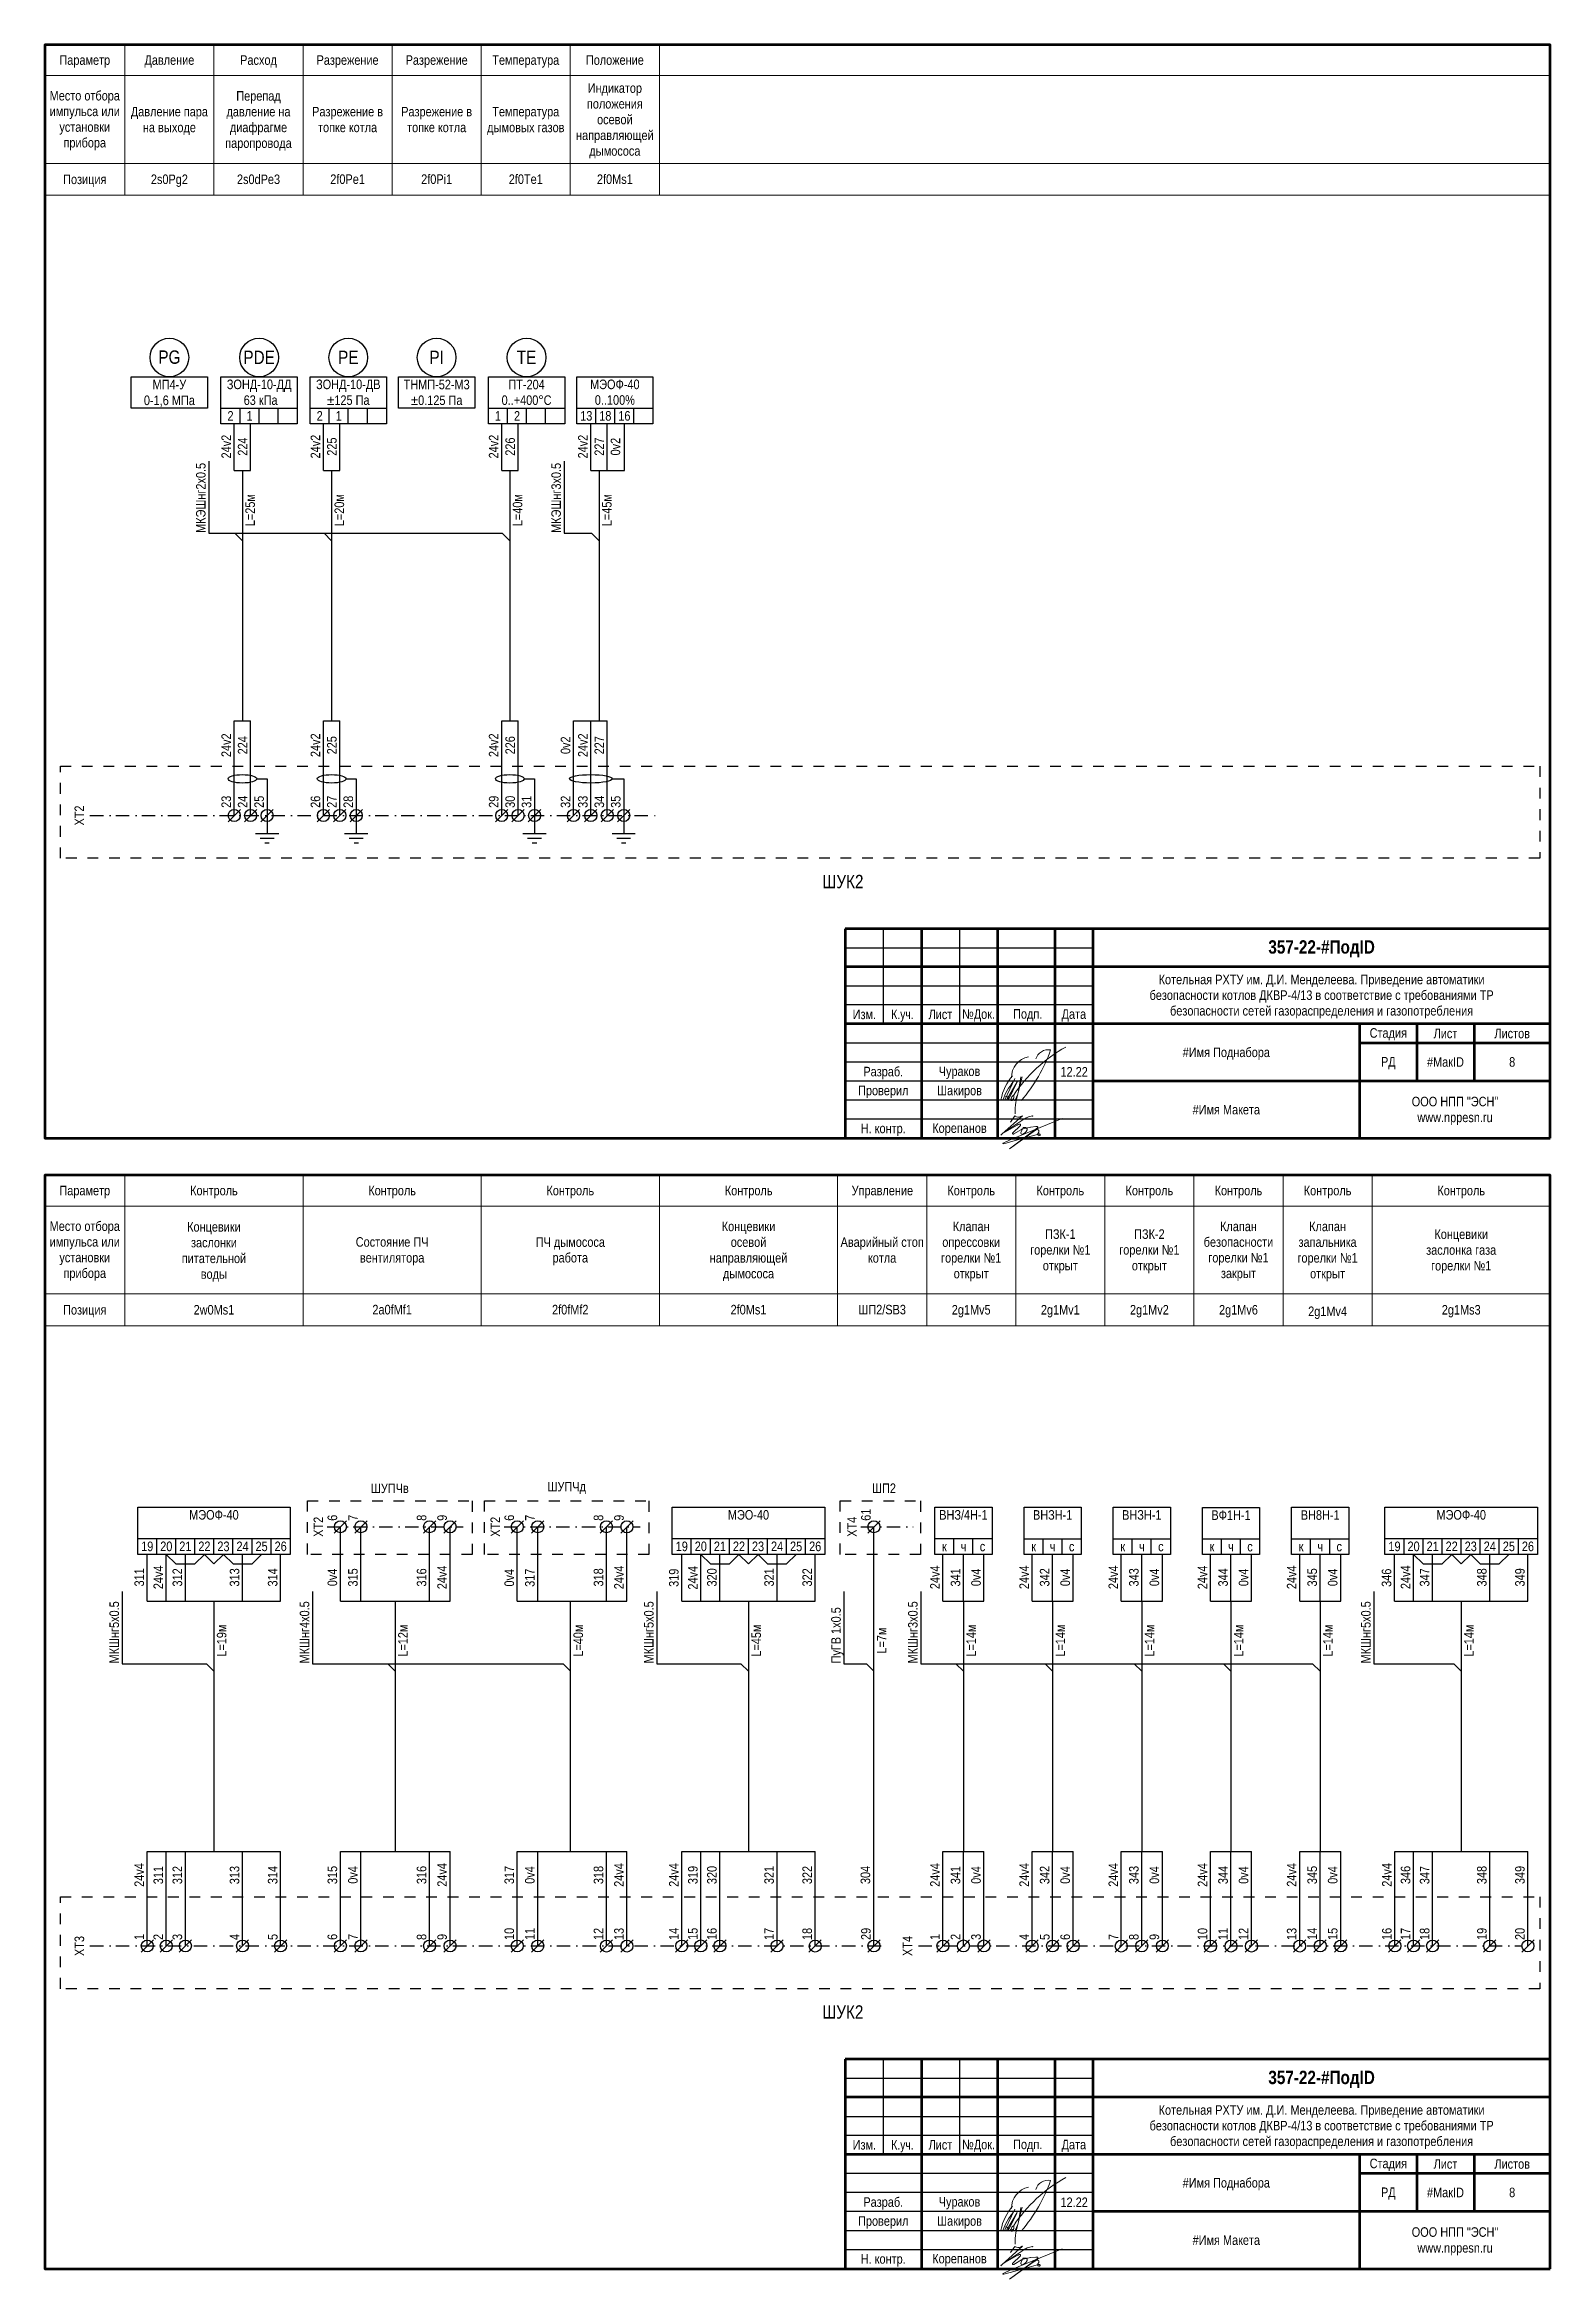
# Model space of a CAD drawing. Header units: millimetres. Extents: x -6000 to 26000, y -6000 to 26000.
# Drawn here: x 20 to 415, y -2409 to -1823 of the extents above; entities that cross this region are included whole.
import ezdxf

# ---------------------------------------------------------------- set-up
doc = ezdxf.new("R2010")
doc.units = ezdxf.units.MM
doc.header["$MEASUREMENT"] = 0
doc.linetypes.add('Штриховая', pattern=[5.644444, 2.822222, -2.822222])
doc.linetypes.add('Штрихпунктирная', pattern=[6.702778, 3.527778, -1.763889, 0, -1.411111])
for name, color, linetype, lineweight in [('0_Ном._пера__1', 7, 'Continuous', 15), ('0_Ном._пера__21', 7, 'Continuous', 30), ('0_Ном._пера__246', 7, 'Continuous', 100), ('2D - Общий_Ном._пера__1', 7, 'Continuous', 15), ('2D - Общий_Ном._пера__21', 7, 'Continuous', 30), ('Аннотация - Текст_Ном._пера__1', 7, 'Continuous', 15), ('Аннотация - Текст_Ном._пера__21', 7, 'Continuous', 30)]:
    doc.layers.add(name, color=color, linetype=linetype, lineweight=lineweight)
doc.layers.add('0_Ном._пера__9', color=7, linetype='Continuous', lineweight=15, true_color=0x3dad99)
doc.styles.add('СГЕНЕРИР_СТИЛЬ_1', font='')
doc.styles.add('СГЕНЕРИР_СТИЛЬ_4', font='')
doc.styles.get('СГЕНЕРИР_СТИЛЬ_1').set_extended_font_data('Arial Narrow')
doc.styles.get('СГЕНЕРИР_СТИЛЬ_4').set_extended_font_data('Arial Narrow', bold=True)

msp = doc.modelspace()

# ---------------------------------------------------------------- texts
at = {"layer": '0_Ном._пера__1', "color": 7, "linetype": 'Continuous', "lineweight": 15, "attachment_point": 5}
for s, insert, char_height, style in [('\\A1;{\\pqc;\\fArial Narrow|b1|i0|c204|p34;357-22\\fArial Narrow|b1|i0|c204|p34;-\\fArial Narrow|b1|i0|c204|p34;#ПодID}', (355, -2060.34), 3.5, 'СГЕНЕРИР_СТИЛЬ_4'), ('\\A1;{\\pqc;\\fArial Narrow|b0|i0|c204|p34;Изм.}', (235.04, -2077.54), 2.5, 'СГЕНЕРИР_СТИЛЬ_1'), ('\\A1;{\\W0.950000x;\\pqc;\\fArial Narrow|b0|i0|c204|p34;К.уч.}', (245.04, -2077.88), 2.5, 'СГЕНЕРИР_СТИЛЬ_1'), ('\\A1;{\\pqc;\\fArial Narrow|b0|i0|c204|p34;Лист}', (255, -2077.54), 2.5, 'СГЕНЕРИР_СТИЛЬ_1'), ('\\A1;{\\pqc;\\fArial Narrow|b0|i0|c204|p34;№Док.}', (265, -2077.81), 2.5, 'СГЕНЕРИР_СТИЛЬ_1'), ('\\A1;{\\pqc;\\fArial Narrow|b0|i0|c204|p34; Подп.}', (277.5, -2077.77), 2.5, 'СГЕНЕРИР_СТИЛЬ_1'), ('\\A1;{\\pqc;\\fArial Narrow|b0|i0|c204|p34;Дата}', (290, -2077.81), 2.5, 'СГЕНЕРИР_СТИЛЬ_1'), ('\\A1;{\\pqc;\\fArial Narrow|b0|i0|c204|p34;Стадия}', (372.5, -2082.77), 2.5, 'СГЕНЕРИР_СТИЛЬ_1'), ('\\A1;{\\pqc;\\fArial Narrow|b0|i0|c204|p34;Лист}', (387.5, -2082.56), 2.5, 'СГЕНЕРИР_СТИЛЬ_1'), ('\\A1;{\\pqc;\\fArial Narrow|b0|i0|c204|p34;Листов}', (405, -2082.56), 2.5, 'СГЕНЕРИР_СТИЛЬ_1'), ('\\A1;{\\pqc;\\fArial Narrow|b0|i0|c204|p34;#Имя Поднабора}', (330, -2087.86), 2.5, 'СГЕНЕРИР_СТИЛЬ_1'), ('\\A1;{\\pqc;\\fArial Narrow|b0|i0|c204|p34;РД}', (372.5, -2090.33), 2.5, 'СГЕНЕРИР_СТИЛЬ_1'), ('\\A1;{\\pqc;\\fArial Narrow|b0|i0|c204|p34;#МакID}', (387.5, -2090.04), 2.5, 'СГЕНЕРИР_СТИЛЬ_1'), ('\\A1;{\\pqc;\\fArial Narrow|b0|i0|c204|p34;#Имя Макета}', (330, -2102.54), 2.5, 'СГЕНЕРИР_СТИЛЬ_1'), ('\\A1;{\\pqc;\\fArial Narrow|b1|i0|c204|p34;357-22\\fArial Narrow|b1|i0|c204|p34;-\\fArial Narrow|b1|i0|c204|p34;#ПодID}', (355, -2357.02), 3.5, 'СГЕНЕРИР_СТИЛЬ_4'), ('\\A1;{\\pqc;\\fArial Narrow|b0|i0|c204|p34;Изм.}', (235.04, -2374.21), 2.5, 'СГЕНЕРИР_СТИЛЬ_1'), ('\\A1;{\\W0.950000x;\\pqc;\\fArial Narrow|b0|i0|c204|p34;К.уч.}', (245.04, -2374.56), 2.5, 'СГЕНЕРИР_СТИЛЬ_1'), ('\\A1;{\\pqc;\\fArial Narrow|b0|i0|c204|p34;Лист}', (255, -2374.21), 2.5, 'СГЕНЕРИР_СТИЛЬ_1'), ('\\A1;{\\pqc;\\fArial Narrow|b0|i0|c204|p34;№Док.}', (265, -2374.49), 2.5, 'СГЕНЕРИР_СТИЛЬ_1'), ('\\A1;{\\pqc;\\fArial Narrow|b0|i0|c204|p34; Подп.}', (277.5, -2374.45), 2.5, 'СГЕНЕРИР_СТИЛЬ_1'), ('\\A1;{\\pqc;\\fArial Narrow|b0|i0|c204|p34;Дата}', (290, -2374.49), 2.5, 'СГЕНЕРИР_СТИЛЬ_1'), ('\\A1;{\\pqc;\\fArial Narrow|b0|i0|c204|p34;Стадия}', (372.5, -2379.45), 2.5, 'СГЕНЕРИР_СТИЛЬ_1'), ('\\A1;{\\pqc;\\fArial Narrow|b0|i0|c204|p34;Лист}', (387.5, -2379.24), 2.5, 'СГЕНЕРИР_СТИЛЬ_1'), ('\\A1;{\\pqc;\\fArial Narrow|b0|i0|c204|p34;Листов}', (405, -2379.24), 2.5, 'СГЕНЕРИР_СТИЛЬ_1'), ('\\A1;{\\pqc;\\fArial Narrow|b0|i0|c204|p34;#Имя Поднабора}', (330, -2384.54), 2.5, 'СГЕНЕРИР_СТИЛЬ_1'), ('\\A1;{\\pqc;\\fArial Narrow|b0|i0|c204|p34;РД}', (372.5, -2387.01), 2.5, 'СГЕНЕРИР_СТИЛЬ_1'), ('\\A1;{\\pqc;\\fArial Narrow|b0|i0|c204|p34;#МакID}', (387.5, -2386.72), 2.5, 'СГЕНЕРИР_СТИЛЬ_1'), ('\\A1;{\\pqc;\\fArial Narrow|b0|i0|c204|p34;#Имя Макета}', (330, -2399.22), 2.5, 'СГЕНЕРИР_СТИЛЬ_1')]:
    msp.add_mtext(s, dxfattribs=dict(at, insert=insert, char_height=char_height, style=style))
at = {"layer": '0_Ном._пера__1', "color": 7, "linetype": 'Continuous', "lineweight": 15, "char_height": 2.5, "width": 102.1134, "attachment_point": 5, "line_spacing_factor": 0.984993, "style": 'СГЕНЕРИР_СТИЛЬ_1'}
for insert in [(355, -2072.86), (355, -2369.54)]:
    msp.add_mtext('\\A1;{\\pqc;\\fArial Narrow|b0|i0|c204|p34;Котельная РХТУ им. Д.И. Менделеева. Приведение автоматики безопасности котлов ДКВР-4/13 в соответствие с требованиями ТР безопасности сетей газораспределения и газопотребления}', dxfattribs=dict(at, insert=insert))
at = {"layer": '0_Ном._пера__1', "color": 7, "linetype": 'Continuous', "lineweight": 15, "char_height": 2.5, "attachment_point": 5, "line_spacing_factor": 0.996855, "style": 'СГЕНЕРИР_СТИЛЬ_1'}
for insert in [(390, -2102.86), (390, -2399.54)]:
    msp.add_mtext('\\A1;{\\pqc;\\fArial Narrow|b0|i0|c204|p34;ООО НПП "ЭСН"\\P\\pqc;\\fArial Narrow|b0|i0|c204|p34;www.nppesn.ru}', dxfattribs=dict(at, insert=insert))
at = {"layer": 'Аннотация - Текст_Ном._пера__1', "color": 7, "linetype": 'Continuous', "lineweight": 15, "attachment_point": 2, "style": 'СГЕНЕРИР_СТИЛЬ_1'}
for s, insert, char_height in [('\\A1;{\\pqc;\\fArial Narrow|b0|i0|c204|p34;Параметр}', (30.51, -1825.83), 2.5), ('\\A1;{\\pqc;\\fArial Narrow|b0|i0|c204|p34;Давление}', (52.71, -1825.83), 2.5), ('\\A1;{\\pqc;\\fArial Narrow|b0|i0|c204|p34;Расход}', (76.09, -1825.83), 2.5), ('\\A1;{\\pqc;\\fArial Narrow|b0|i0|c204|p34;Разрежение}', (99.46, -1825.83), 2.5), ('\\A1;{\\pqc;\\fArial Narrow|b0|i0|c204|p34;Разрежение}', (122.83, -1825.83), 2.5), ('\\A1;{\\pqc;\\fArial Narrow|b0|i0|c204|p34;Температура}', (146.21, -1825.83), 2.5), ('\\A1;{\\pqc;\\fArial Narrow|b0|i0|c204|p34;Положение}', (169.58, -1825.83), 2.5), ('\\A1;{\\pqc;\\fArial Narrow|b0|i0|c204|p34;Позиция}', (30.51, -1857.13), 2.5), ('\\A1;{\\pqc;\\fArial Narrow|b0|i0|c204|p34;2\\fArial Narrow|b0|i0|c204|p34;s0Pg2}', (52.71, -1857.12), 2.5), ('\\A1;{\\pqc;\\fArial Narrow|b0|i0|c204|p34;2\\fArial Narrow|b0|i0|c204|p34;s0dPe3}', (76.09, -1857.12), 2.5), ('\\A1;{\\pqc;\\fArial Narrow|b0|i0|c204|p34;2\\fArial Narrow|b0|i0|c204|p34;f0Pe1}', (99.46, -1857.09), 2.5), ('\\A1;{\\pqc;\\fArial Narrow|b0|i0|c204|p34;2\\fArial Narrow|b0|i0|c204|p34;f0Pi1}', (122.83, -1857.09), 2.5), ('\\A1;{\\pqc;\\fArial Narrow|b0|i0|c204|p34;2\\fArial Narrow|b0|i0|c204|p34;f0Te1}', (146.21, -1857.09), 2.5), ('\\A1;{\\pqc;\\fArial Narrow|b0|i0|c204|p34;2\\fArial Narrow|b0|i0|c204|p34;f0Ms1}', (169.58, -1857.09), 2.5), ('\\A1;{\\pqc;\\fArial Narrow|b0|i0|c204|p34;P\\fArial Narrow|b0|i0|c204|p34;G}', (52.71, -1903.29), 3.5), ('\\A1;{\\pqc;\\fArial Narrow|b0|i0|c204|p34;P\\fArial Narrow|b0|i0|c204|p34;D\\fArial Narrow|b0|i0|c204|p34;E}', (76.25, -1903.35), 3.5), ('\\A1;{\\pqc;\\fArial Narrow|b0|i0|c204|p34;P\\fArial Narrow|b0|i0|c204|p34;E}', (99.65, -1903.35), 3.5), ('\\A1;{\\pqc;\\fArial Narrow|b0|i0|c204|p34;P\\fArial Narrow|b0|i0|c204|p34;I}', (122.83, -1903.35), 3.5), ('\\A1;{\\pqc;\\fArial Narrow|b0|i0|c204|p34;T\\fArial Narrow|b0|i0|c204|p34;E}', (146.42, -1903.35), 3.5), ('\\A1;{\\pqc;\\fArial Narrow|b0|i0|c204|p34;2}', (68.75, -1919.21), 2.5), ('\\A1;{\\pqc;\\fArial Narrow|b0|i0|c204|p34;1}', (73.75, -1919.21), 2.5), ('\\A1;{\\pqc;\\fArial Narrow|b0|i0|c204|p34;2}', (92.15, -1919.21), 2.5), ('\\A1;{\\pqc;\\fArial Narrow|b0|i0|c204|p34;1}', (97.15, -1919.21), 2.5), ('\\A1;{\\pqc;\\fArial Narrow|b0|i0|c204|p34;1}', (138.92, -1919.21), 2.5), ('\\A1;{\\pqc;\\fArial Narrow|b0|i0|c204|p34;2}', (143.92, -1919.21), 2.5), ('\\A1;{\\pqc;\\fArial Narrow|b0|i0|c204|p34;1\\fArial Narrow|b0|i0|c204|p34;3}', (162.08, -1919.21), 2.5), ('\\A1;{\\pqc;\\fArial Narrow|b0|i0|c204|p34;18}', (167.08, -1919.21), 2.5), ('\\A1;{\\pqc;\\fArial Narrow|b0|i0|c204|p34;16}', (172.08, -1919.21), 2.5), ('\\A1;{\\pqc;\\fArial Narrow|b0|i0|c204|p34;ШУК\\fArial Narrow|b0|i0|c204|p34;2}', (229.42, -2040.92), 3.5), ('\\A1;{\\pqc;\\fArial Narrow|b0|i0|c204|p34;Разраб.}', (240, -2091.29), 2.5), ('\\A1;{\\pqc;\\fArial Narrow|b0|i0|c204|p34;Чураков}', (260, -2091.21), 2.5), ('\\A1;{\\pqc;\\fArial Narrow|b0|i0|c204|p34;12.22}', (290.08, -2091.35), 2.5), ('\\A1;{\\pqc;\\fArial Narrow|b0|i0|c204|p34;8}', (405, -2088.76), 2.5), ('\\A1;{\\pqc;\\fArial Narrow|b0|i0|c204|p34;Проверил}', (240, -2096.26), 2.5), ('\\A1;{\\pqc;\\fArial Narrow|b0|i0|c204|p34;Шакиров}', (260, -2096.26), 2.5), ('\\A1;{\\pqc;\\fArial Narrow|b0|i0|c204|p34;Н. контр.}', (240, -2106.21), 2.5), ('\\A1;{\\pqc;\\fArial Narrow|b0|i0|c204|p34;Корепанов}', (260, -2106.13), 2.5), ('\\A1;{\\pqc;\\fArial Narrow|b0|i0|c204|p34;Параметр}', (30.51, -2122.51), 2.5), ('\\A1;{\\pqc;\\fArial Narrow|b0|i0|c204|p34;Контроль}', (64.4, -2122.51), 2.5), ('\\A1;{\\pqc;\\fArial Narrow|b0|i0|c204|p34;Контроль}', (111.15, -2122.51), 2.5), ('\\A1;{\\pqc;\\fArial Narrow|b0|i0|c204|p34;Контроль}', (157.89, -2122.51), 2.5), ('\\A1;{\\pqc;\\fArial Narrow|b0|i0|c204|p34;Контроль}', (204.69, -2122.51), 2.5), ('\\A1;{\\pqc;\\fArial Narrow|b0|i0|c204|p34;Управление}', (239.77, -2122.51), 2.5), ('\\A1;{\\pqc;\\fArial Narrow|b0|i0|c204|p34;Контроль}', (263.07, -2122.51), 2.5), ('\\A1;{\\pqc;\\fArial Narrow|b0|i0|c204|p34;Контроль}', (286.45, -2122.51), 2.5), ('\\A1;{\\pqc;\\fArial Narrow|b0|i0|c204|p34;Контроль}', (309.82, -2122.51), 2.5), ('\\A1;{\\pqc;\\fArial Narrow|b0|i0|c204|p34;Контроль}', (333.19, -2122.51), 2.5), ('\\A1;{\\pqc;\\fArial Narrow|b0|i0|c204|p34;Контроль}', (356.57, -2122.51), 2.5), ('\\A1;{\\pqc;\\fArial Narrow|b0|i0|c204|p34;Контроль}', (391.63, -2122.51), 2.5), ('\\A1;{\\pqc;\\fArial Narrow|b0|i0|c204|p34;Позиция}', (30.51, -2153.81), 2.5), ('\\A1;{\\pqc;\\fArial Narrow|b0|i0|c204|p34;2\\fArial Narrow|b0|i0|c204|p34;w0Ms1}', (64.4, -2153.8), 2.5), ('\\A1;{\\pqc;\\fArial Narrow|b0|i0|c204|p34;2\\fArial Narrow|b0|i0|c204|p34;a0fMf1}', (111.15, -2153.77), 2.5), ('\\A1;{\\pqc;\\fArial Narrow|b0|i0|c204|p34;2\\fArial Narrow|b0|i0|c204|p34;f0fMf2}', (157.89, -2153.77), 2.5), ('\\A1;{\\pqc;\\fArial Narrow|b0|i0|c204|p34;2\\fArial Narrow|b0|i0|c204|p34;f0Ms1}', (204.64, -2153.77), 2.5), ('\\A1;{\\pqc;\\fArial Narrow|b0|i0|c204|p34;ШП\\fArial Narrow|b0|i0|c204|p34;2\\fArial Narrow|b0|i0|c204|p34;/SB3}', (239.7, -2153.76), 2.5), ('\\A1;{\\pqc;\\fArial Narrow|b0|i0|c204|p34;2\\fArial Narrow|b0|i0|c204|p34;g1Mv5}', (263.07, -2153.8), 2.5), ('\\A1;{\\pqc;\\fArial Narrow|b0|i0|c204|p34;2\\fArial Narrow|b0|i0|c204|p34;g1Mv1}', (286.45, -2153.8), 2.5), ('\\A1;{\\pqc;\\fArial Narrow|b0|i0|c204|p34;2\\fArial Narrow|b0|i0|c204|p34;g1Mv2}', (309.82, -2153.8), 2.5), ('\\A1;{\\pqc;\\fArial Narrow|b0|i0|c204|p34;2\\fArial Narrow|b0|i0|c204|p34;g1Mv6}', (333.19, -2153.8), 2.5), ('\\A1;{\\pqc;\\fArial Narrow|b0|i0|c204|p34;2\\fArial Narrow|b0|i0|c204|p34;g1Mv4}', (356.57, -2154.21), 2.5), ('\\A1;{\\pqc;\\fArial Narrow|b0|i0|c204|p34;2\\fArial Narrow|b0|i0|c204|p34;g1Ms3}', (391.63, -2153.8), 2.5), ('\\A1;{\\pqc;\\fArial Narrow|b0|i0|c204|p34;ШУПЧв}', (110.54, -2200.65), 2.5), ('\\A1;{\\pqc;\\fArial Narrow|b0|i0|c204|p34;ШУПЧд}', (156.95, -2200.21), 2.5), ('\\A1;{\\pqc;\\fArial Narrow|b0|i0|c204|p34;ШП\\fArial Narrow|b0|i0|c204|p34;2}', (240.18, -2200.64), 2.5), ('\\A1;{\\pqc;\\fArial Narrow|b0|i0|c204|p34;МЭО\\fArial Narrow|b0|i0|c204|p34;Ф\\fArial Narrow|b0|i0|c204|p34;-40}', (64.4, -2207.62), 2.5), ('\\A1;{\\pqc;\\fArial Narrow|b0|i0|c204|p34;МЭО-40}', (204.64, -2207.62), 2.5), ('\\A1;{\\pqc;\\fArial Narrow|b0|i0|c204|p34;ВНЗ/4Н-1}', (261.04, -2207.62), 2.5), ('\\A1;{\\pqc;\\fArial Narrow|b0|i0|c204|p34;ВНЗН-1}', (284.44, -2207.64), 2.5), ('\\A1;{\\pqc;\\fArial Narrow|b0|i0|c204|p34;ВНЗН-1}', (307.83, -2207.64), 2.5), ('\\A1;{\\pqc;\\fArial Narrow|b0|i0|c204|p34;В\\fArial Narrow|b0|i0|c204|p34;Ф1\\fArial Narrow|b0|i0|c204|p34;Н-1}', (331.23, -2207.69), 2.5), ('\\A1;{\\pqc;\\fArial Narrow|b0|i0|c204|p34;ВН\\fArial Narrow|b0|i0|c204|p34;8\\fArial Narrow|b0|i0|c204|p34;Н-1}', (354.63, -2207.67), 2.5), ('\\A1;{\\pqc;\\fArial Narrow|b0|i0|c204|p34;МЭО\\fArial Narrow|b0|i0|c204|p34;Ф\\fArial Narrow|b0|i0|c204|p34;-40}', (391.63, -2207.62), 2.5), ('\\A1;{\\pqc;\\fArial Narrow|b0|i0|c204|p34;19}', (46.9, -2215.89), 2.5), ('\\A1;{\\pqc;\\fArial Narrow|b0|i0|c204|p34;20}', (51.9, -2215.89), 2.5), ('\\A1;{\\pqc;\\fArial Narrow|b0|i0|c204|p34;21}', (56.9, -2215.89), 2.5), ('\\A1;{\\pqc;\\fArial Narrow|b0|i0|c204|p34;22}', (61.9, -2215.89), 2.5), ('\\A1;{\\pqc;\\fArial Narrow|b0|i0|c204|p34;23}', (66.9, -2215.89), 2.5), ('\\A1;{\\pqc;\\fArial Narrow|b0|i0|c204|p34;24}', (71.9, -2215.89), 2.5), ('\\A1;{\\pqc;\\fArial Narrow|b0|i0|c204|p34;25}', (76.9, -2215.89), 2.5), ('\\A1;{\\pqc;\\fArial Narrow|b0|i0|c204|p34;26}', (81.9, -2215.89), 2.5), ('\\A1;{\\pqc;\\fArial Narrow|b0|i0|c204|p34;19}', (187.14, -2215.89), 2.5), ('\\A1;{\\pqc;\\fArial Narrow|b0|i0|c204|p34;20}', (192.14, -2215.89), 2.5), ('\\A1;{\\pqc;\\fArial Narrow|b0|i0|c204|p34;21}', (197.14, -2215.89), 2.5), ('\\A1;{\\pqc;\\fArial Narrow|b0|i0|c204|p34;22}', (202.14, -2215.89), 2.5), ('\\A1;{\\pqc;\\fArial Narrow|b0|i0|c204|p34;23}', (207.14, -2215.89), 2.5), ('\\A1;{\\pqc;\\fArial Narrow|b0|i0|c204|p34;24}', (212.14, -2215.89), 2.5), ('\\A1;{\\pqc;\\fArial Narrow|b0|i0|c204|p34;25}', (217.14, -2215.89), 2.5), ('\\A1;{\\pqc;\\fArial Narrow|b0|i0|c204|p34;26}', (222.14, -2215.89), 2.5), ('\\A1;{\\pqc;\\fArial Narrow|b0|i0|c204|p34;к}', (256.04, -2215.93), 2.5), ('\\A1;{\\pqc;\\fArial Narrow|b0|i0|c204|p34;ч}', (261.04, -2215.93), 2.5), ('\\A1;{\\pqc;\\fArial Narrow|b0|i0|c204|p34;с}', (266.04, -2215.93), 2.5), ('\\A1;{\\pqc;\\fArial Narrow|b0|i0|c204|p34;к}', (279.44, -2215.94), 2.5), ('\\A1;{\\pqc;\\fArial Narrow|b0|i0|c204|p34;ч}', (284.44, -2215.94), 2.5), ('\\A1;{\\pqc;\\fArial Narrow|b0|i0|c204|p34;с}', (289.44, -2215.94), 2.5), ('\\A1;{\\pqc;\\fArial Narrow|b0|i0|c204|p34;к}', (302.83, -2215.94), 2.5), ('\\A1;{\\pqc;\\fArial Narrow|b0|i0|c204|p34;ч}', (307.83, -2215.94), 2.5), ('\\A1;{\\pqc;\\fArial Narrow|b0|i0|c204|p34;с}', (312.83, -2215.94), 2.5), ('\\A1;{\\pqc;\\fArial Narrow|b0|i0|c204|p34;к}', (326.23, -2215.96), 2.5), ('\\A1;{\\pqc;\\fArial Narrow|b0|i0|c204|p34;ч}', (331.23, -2215.96), 2.5), ('\\A1;{\\pqc;\\fArial Narrow|b0|i0|c204|p34;с}', (336.23, -2215.96), 2.5), ('\\A1;{\\pqc;\\fArial Narrow|b0|i0|c204|p34;к}', (349.63, -2215.94), 2.5), ('\\A1;{\\pqc;\\fArial Narrow|b0|i0|c204|p34;ч}', (354.63, -2215.94), 2.5), ('\\A1;{\\pqc;\\fArial Narrow|b0|i0|c204|p34;с}', (359.63, -2215.94), 2.5), ('\\A1;{\\pqc;\\fArial Narrow|b0|i0|c204|p34;19}', (374.13, -2215.89), 2.5), ('\\A1;{\\pqc;\\fArial Narrow|b0|i0|c204|p34;20}', (379.13, -2215.89), 2.5), ('\\A1;{\\pqc;\\fArial Narrow|b0|i0|c204|p34;21}', (384.13, -2215.89), 2.5), ('\\A1;{\\pqc;\\fArial Narrow|b0|i0|c204|p34;22}', (389.13, -2215.89), 2.5), ('\\A1;{\\pqc;\\fArial Narrow|b0|i0|c204|p34;23}', (394.13, -2215.89), 2.5), ('\\A1;{\\pqc;\\fArial Narrow|b0|i0|c204|p34;24}', (399.13, -2215.89), 2.5), ('\\A1;{\\pqc;\\fArial Narrow|b0|i0|c204|p34;25}', (404.13, -2215.89), 2.5), ('\\A1;{\\pqc;\\fArial Narrow|b0|i0|c204|p34;26}', (409.13, -2215.89), 2.5), ('\\A1;{\\pqc;\\fArial Narrow|b0|i0|c204|p34;ШУК\\fArial Narrow|b0|i0|c204|p34;2}', (229.39, -2337.59), 3.5), ('\\A1;{\\pqc;\\fArial Narrow|b0|i0|c204|p34;8}', (405, -2385.44), 2.5), ('\\A1;{\\pqc;\\fArial Narrow|b0|i0|c204|p34;Разраб.}', (240, -2387.97), 2.5), ('\\A1;{\\pqc;\\fArial Narrow|b0|i0|c204|p34;Чураков}', (260, -2387.89), 2.5), ('\\A1;{\\pqc;\\fArial Narrow|b0|i0|c204|p34;12.22}', (290.08, -2388.03), 2.5), ('\\A1;{\\pqc;\\fArial Narrow|b0|i0|c204|p34;Проверил}', (240, -2392.94), 2.5), ('\\A1;{\\pqc;\\fArial Narrow|b0|i0|c204|p34;Шакиров}', (260, -2392.94), 2.5), ('\\A1;{\\pqc;\\fArial Narrow|b0|i0|c204|p34;Н. контр.}', (240, -2402.89), 2.5), ('\\A1;{\\pqc;\\fArial Narrow|b0|i0|c204|p34;Корепанов}', (260, -2402.81), 2.5)]:
    msp.add_mtext(s, dxfattribs=dict(at, insert=insert, char_height=char_height))
at = {"layer": 'Аннотация - Текст_Ном._пера__1', "color": 7, "linetype": 'Continuous', "lineweight": 15, "char_height": 2.5, "attachment_point": 2, "style": 'СГЕНЕРИР_СТИЛЬ_1'}
for s, insert, width, line_spacing_factor in [('\\A1;{\\pqc;\\fArial Narrow|b0|i0|c204|p34;Место отбора импульса или установки прибора}', (30.51, -1835.18), 21.0254, 0.986465), ('\\A1;{\\pqc;\\fArial Narrow|b0|i0|c204|p34;Перепад давление на диафрагме паропровода}', (76.09, -1835.24), 23.3734, 0.990967), ('\\A1;{\\pqc;\\fArial Narrow|b0|i0|c204|p34;Индикатор положения осевой направляющей дымососа}', (169.58, -1833.18), 23.3734, 0.990188), ('\\A1;{\\pqc;\\fArial Narrow|b0|i0|c204|p34;Давление пара на выходе}', (52.71, -1839.36), 23.3734, 0.996093), ('\\A1;{\\pqc;\\fArial Narrow|b0|i0|c204|p34;Разрежение в топке котла}', (99.46, -1839.36), 23.3734, 0.994649), ('\\A1;{\\pqc;\\fArial Narrow|b0|i0|c204|p34;Разрежение в топке котла}', (122.83, -1839.36), 23.3734, 0.994649), ('\\A1;{\\pqc;\\fArial Narrow|b0|i0|c204|p34;Температура дымовых газов}', (146.21, -1839.36), 23.3734, 0.996093), ('\\A1;{\\pqc;\\fArial Narrow|b0|i0|c204|p34;Место отбора импульса или установки прибора}', (30.51, -2131.86), 21.0254, 0.986465), ('\\A1;{\\pqc;\\fArial Narrow|b0|i0|c204|p34;Концевики заслонки питательной воды}', (64.4, -2132.04), 23.3734, 0.990855), ('\\A1;{\\pqc;\\fArial Narrow|b0|i0|c204|p34;Концевики о\\fArial Narrow|b0|i0|c204|p34;сев\\fArial Narrow|b0|i0|c204|p34;ой\\fArial Narrow|b0|i0|c204|p34; направляющ\\fArial Narrow|b0|i0|c204|p34;ей\\fArial Narrow|b0|i0|c204|p34; дымососа}', (204.65, -2131.92), 23.3734, 0.990855), ('\\A1;{\\pqc;\\fArial Narrow|b0|i0|c204|p34;Клапан опрессовки горелки №1 открыт}', (263.07, -2131.92), 23.3734, 0.990186), ('\\A1;{\\pqc;\\fArial Narrow|b0|i0|c204|p34;ПЗК-1\\P\\pqc;\\fArial Narrow|b0|i0|c204|p34;горелки №1 открыт}', (286.45, -2133.94), 23.3734, 0.991331), ('\\A1;{\\pqc;\\fArial Narrow|b0|i0|c204|p34;ПЗК-2\\P\\pqc;\\fArial Narrow|b0|i0|c204|p34;горелки №1 открыт}', (309.82, -2133.94), 23.3734, 0.991331), ('\\A1;{\\pqc;\\fArial Narrow|b0|i0|c204|p34;Клапан безопасности\\P\\pqc;\\fArial Narrow|b0|i0|c204|p34;горелки №1 закрыт}', (333.19, -2131.92), 23.3734, 0.985638), ('\\A1;{\\pqc;\\fArial Narrow|b0|i0|c204|p34;Клапан запальника\\P\\pqc;\\fArial Narrow|b0|i0|c204|p34;горелки №1 открыт}', (356.57, -2131.92), 23.3734, 0.990186), ('\\A1;{\\pqc;\\fArial Narrow|b0|i0|c204|p34;Концевики з\\fArial Narrow|b0|i0|c204|p34;аслонка газа горелки №1}', (391.63, -2133.98), 23.3734, 0.991164), ('\\A1;{\\pqc;\\fArial Narrow|b0|i0|c204|p34;Состояние \\fArial Narrow|b0|i0|c204|p34;ПЧ вентилятора}', (111.15, -2136), 23.3734, 0.996855), ('\\A1;{\\pqc;\\fArial Narrow|b0|i0|c204|p34;ПЧ дымососа работа}', (157.89, -2136.04), 23.3734, 0.982786), ('\\A1;{\\pqc;\\fArial Narrow|b0|i0|c204|p34;Аварийный стоп \\fArial Narrow|b0|i0|c204|p34;к\\fArial Narrow|b0|i0|c204|p34;отла}', (239.71, -2136.04), 23.3734, 0.994649)]:
    msp.add_mtext(s, dxfattribs=dict(at, insert=insert, width=width, line_spacing_factor=line_spacing_factor))
for s, insert, line_spacing_factor in [('\\A1;{\\pqc;\\fArial Narrow|b0|i0|c204|p34;МП4-У\\P\\pqc;\\fArial Narrow|b0|i0|c204|p34;0-1,6 МПа}', (52.71, -1910.99), 0.993233), ('\\A1;{\\pqc;\\fArial Narrow|b0|i0|c204|p34;ЗОНД-10-\\fArial Narrow|b0|i0|c204|p34;Д\\fArial Narrow|b0|i0|c204|p34;Д\\P\\pqc;\\fArial Narrow|b0|i0|c204|p34; \\fArial Narrow|b0|i0|c204|p34;63 \\fArial Narrow|b0|i0|c204|p34;кПа}', (76.25, -1910.94), 0.993049), ('\\A1;{\\pqc;\\fArial Narrow|b0|i0|c204|p34;ЗОНД-10-ДВ\\P\\pqc;\\fArial Narrow|b0|i0|c204|p34;±125 Па}', (99.65, -1910.94), 0.992627), ('\\A1;{\\pqc;\\fArial Narrow|b0|i0|c204|p34;ТНМП-52-М3\\P\\pqc;\\fArial Narrow|b0|i0|c204|p34;±0.125 Па}', (122.83, -1910.98), 0.992388), ('\\A1;{\\pqc;\\fArial Narrow|b0|i0|c204|p34;ПТ-204\\P\\pqc;\\fArial Narrow|b0|i0|c204|p34;0..+400°С}', (146.42, -1910.98), 0.984668), ('\\A1;{\\pqc;\\fArial Narrow|b0|i0|c204|p34;МЭО\\fArial Narrow|b0|i0|c204|p34;Ф\\fArial Narrow|b0|i0|c204|p34;-40\\P\\pqc;\\fArial Narrow|b0|i0|c204|p34;0..100%}', (169.58, -1910.94), 0.985168)]:
    msp.add_mtext(s, dxfattribs=dict(at, insert=insert, line_spacing_factor=line_spacing_factor))
at = {"layer": 'Аннотация - Текст_Ном._пера__1', "color": 7, "linetype": 'Continuous', "lineweight": 15, "char_height": 2.5, "attachment_point": 2, "rotation": 90, "style": 'СГЕНЕРИР_СТИЛЬ_1'}
for s, insert in [('\\A1;{\\pqc;\\fArial Narrow|b0|i0|c204|p34;24\\fArial Narrow|b0|i0|c204|p34;v2}', (66.37, -1928.53)), ('\\A1;{\\pqc;\\fArial Narrow|b0|i0|c204|p34;2\\fArial Narrow|b0|i0|c204|p34;24}', (70.68, -1928.53)), ('\\A1;{\\pqc;\\fArial Narrow|b0|i0|c204|p34;24\\fArial Narrow|b0|i0|c204|p34;v2}', (89.77, -1928.53)), ('\\A1;{\\pqc;\\fArial Narrow|b0|i0|c204|p34;2\\fArial Narrow|b0|i0|c204|p34;25}', (94.08, -1928.53)), ('\\A1;{\\pqc;\\fArial Narrow|b0|i0|c204|p34;24\\fArial Narrow|b0|i0|c204|p34;v2}', (136.54, -1928.53)), ('\\A1;{\\pqc;\\fArial Narrow|b0|i0|c204|p34;2\\fArial Narrow|b0|i0|c204|p34;26}', (140.85, -1928.53)), ('\\A1;{\\pqc;\\fArial Narrow|b0|i0|c204|p34;24\\fArial Narrow|b0|i0|c204|p34;v2}', (159.94, -1928.53)), ('\\A1;{\\pqc;\\fArial Narrow|b0|i0|c204|p34;2\\fArial Narrow|b0|i0|c204|p34;27}', (164.25, -1928.53)), ('\\A1;{\\pqc;\\fArial Narrow|b0|i0|c204|p34;0\\fArial Narrow|b0|i0|c204|p34;v2}', (168.48, -1928.53)), ('\\A1;{\\pqc;\\fArial Narrow|b0|i0|c204|p34;МКЭШнг\\fArial Narrow|b0|i0|c204|p34;2\\fArial Narrow|b0|i0|c204|p34;х0.5}', (59.7, -1941.99)), ('\\A1;{\\pqc;\\fArial Narrow|b0|i0|c204|p34;МКЭШнг3х0.5}', (152.92, -1941.99)), ('\\A1;{\\pqc;\\fArial Narrow|b0|i0|c204|p34;L=\\fArial Narrow|b0|i0|c204|p34;25\\fArial Narrow|b0|i0|c204|p34;м}', (72.64, -1945.2)), ('\\A1;{\\pqc;\\fArial Narrow|b0|i0|c204|p34;L=\\fArial Narrow|b0|i0|c204|p34;20\\fArial Narrow|b0|i0|c204|p34;м}', (96.04, -1945.2)), ('\\A1;{\\pqc;\\fArial Narrow|b0|i0|c204|p34;L=\\fArial Narrow|b0|i0|c204|p34;40\\fArial Narrow|b0|i0|c204|p34;м}', (142.81, -1945.2)), ('\\A1;{\\pqc;\\fArial Narrow|b0|i0|c204|p34;L=\\fArial Narrow|b0|i0|c204|p34;45\\fArial Narrow|b0|i0|c204|p34;м}', (166.22, -1945.2)), ('\\A1;{\\pqc;\\fArial Narrow|b0|i0|c204|p34;24\\fArial Narrow|b0|i0|c204|p34;v2}', (66.37, -2006.9)), ('\\A1;{\\pqc;\\fArial Narrow|b0|i0|c204|p34;2\\fArial Narrow|b0|i0|c204|p34;24}', (70.68, -2006.9)), ('\\A1;{\\pqc;\\fArial Narrow|b0|i0|c204|p34;24\\fArial Narrow|b0|i0|c204|p34;v2}', (89.77, -2006.9)), ('\\A1;{\\pqc;\\fArial Narrow|b0|i0|c204|p34;2\\fArial Narrow|b0|i0|c204|p34;25}', (94.08, -2006.9)), ('\\A1;{\\pqc;\\fArial Narrow|b0|i0|c204|p34;24\\fArial Narrow|b0|i0|c204|p34;v2}', (136.54, -2006.9)), ('\\A1;{\\pqc;\\fArial Narrow|b0|i0|c204|p34;2\\fArial Narrow|b0|i0|c204|p34;26}', (140.85, -2006.9)), ('\\A1;{\\pqc;\\fArial Narrow|b0|i0|c204|p34;0\\fArial Narrow|b0|i0|c204|p34;v2}', (155.39, -2006.9)), ('\\A1;{\\pqc;\\fArial Narrow|b0|i0|c204|p34;24\\fArial Narrow|b0|i0|c204|p34;v2}', (159.94, -2006.9)), ('\\A1;{\\pqc;\\fArial Narrow|b0|i0|c204|p34;2\\fArial Narrow|b0|i0|c204|p34;27}', (164.25, -2006.9)), ('\\A1;{\\pqc;\\fArial Narrow|b0|i0|c204|p34;XT\\fArial Narrow|b0|i0|c204|p34;2}', (27.84, -2025.34)), ('\\A1;{\\pqc;\\fArial Narrow|b0|i0|c204|p34;2\\fArial Narrow|b0|i0|c204|p34;3}', (66.37, -2021.74)), ('\\A1;{\\pqc;\\fArial Narrow|b0|i0|c204|p34;2\\fArial Narrow|b0|i0|c204|p34;4}', (70.68, -2021.74)), ('\\A1;{\\pqc;\\fArial Narrow|b0|i0|c204|p34;2\\fArial Narrow|b0|i0|c204|p34;5}', (74.99, -2021.74)), ('\\A1;{\\pqc;\\fArial Narrow|b0|i0|c204|p34;2\\fArial Narrow|b0|i0|c204|p34;6}', (89.77, -2021.74)), ('\\A1;{\\pqc;\\fArial Narrow|b0|i0|c204|p34;2\\fArial Narrow|b0|i0|c204|p34;7}', (94.08, -2021.74)), ('\\A1;{\\pqc;\\fArial Narrow|b0|i0|c204|p34;2\\fArial Narrow|b0|i0|c204|p34;8}', (98.39, -2021.74)), ('\\A1;{\\pqc;\\fArial Narrow|b0|i0|c204|p34;2\\fArial Narrow|b0|i0|c204|p34;9}', (136.54, -2021.74)), ('\\A1;{\\pqc;\\fArial Narrow|b0|i0|c204|p34;30}', (140.85, -2021.74)), ('\\A1;{\\pqc;\\fArial Narrow|b0|i0|c204|p34;3\\fArial Narrow|b0|i0|c204|p34;1}', (145.16, -2021.74)), ('\\A1;{\\pqc;\\fArial Narrow|b0|i0|c204|p34;3\\fArial Narrow|b0|i0|c204|p34;2}', (155.39, -2021.74)), ('\\A1;{\\pqc;\\fArial Narrow|b0|i0|c204|p34;3\\fArial Narrow|b0|i0|c204|p34;3}', (159.94, -2021.74)), ('\\A1;{\\pqc;\\fArial Narrow|b0|i0|c204|p34;3\\fArial Narrow|b0|i0|c204|p34;4}', (164.25, -2021.74)), ('\\A1;{\\pqc;\\fArial Narrow|b0|i0|c204|p34;3\\fArial Narrow|b0|i0|c204|p34;5}', (168.56, -2021.74)), ('\\A1;{\\pqc;\\fArial Narrow|b0|i0|c204|p34;XT\\fArial Narrow|b0|i0|c204|p34;2}', (90.55, -2212.01)), ('\\A1;{\\pqc;\\fArial Narrow|b0|i0|c204|p34;6}', (94.22, -2209.64)), ('\\A1;{\\pqc;\\fArial Narrow|b0|i0|c204|p34;7}', (99.64, -2209.64)), ('\\A1;{\\pqc;\\fArial Narrow|b0|i0|c204|p34;8}', (117.62, -2209.64)), ('\\A1;{\\pqc;\\fArial Narrow|b0|i0|c204|p34;9}', (123, -2209.65)), ('\\A1;{\\pqc;\\fArial Narrow|b0|i0|c204|p34;XT\\fArial Narrow|b0|i0|c204|p34;2}', (136.96, -2212.01)), ('\\A1;{\\pqc;\\fArial Narrow|b0|i0|c204|p34;6}', (140.63, -2209.64)), ('\\A1;{\\pqc;\\fArial Narrow|b0|i0|c204|p34;7}', (146.05, -2209.64)), ('\\A1;{\\pqc;\\fArial Narrow|b0|i0|c204|p34;8}', (164.03, -2209.64)), ('\\A1;{\\pqc;\\fArial Narrow|b0|i0|c204|p34;9}', (169.41, -2209.65)), ('\\A1;{\\pqc;\\fArial Narrow|b0|i0|c204|p34;XT\\fArial Narrow|b0|i0|c204|p34;4}', (230.54, -2212.01)), ('\\A1;{\\pqc;\\fArial Narrow|b0|i0|c204|p34;61}', (234.2, -2208.84)), ('\\A1;{\\pqc;\\fArial Narrow|b0|i0|c204|p34;24v\\fArial Narrow|b0|i0|c204|p34;4}', (48.55, -2225.27)), ('\\A1;{\\pqc;\\fArial Narrow|b0|i0|c204|p34;24\\fArial Narrow|b0|i0|c204|p34;v4}', (123, -2225.28)), ('\\A1;{\\pqc;\\fArial Narrow|b0|i0|c204|p34;24\\fArial Narrow|b0|i0|c204|p34;v4}', (169.41, -2225.28)), ('\\A1;{\\pqc;\\fArial Narrow|b0|i0|c204|p34;24v\\fArial Narrow|b0|i0|c204|p34;4}', (188.79, -2225.38)), ('\\A1;{\\pqc;\\fArial Narrow|b0|i0|c204|p34;24v\\fArial Narrow|b0|i0|c204|p34;4}', (252.31, -2225.26)), ('\\A1;{\\pqc;\\fArial Narrow|b0|i0|c204|p34;24v\\fArial Narrow|b0|i0|c204|p34;4}', (275.71, -2225.26)), ('\\A1;{\\pqc;\\fArial Narrow|b0|i0|c204|p34;24v\\fArial Narrow|b0|i0|c204|p34;4}', (299.11, -2225.26)), ('\\A1;{\\pqc;\\fArial Narrow|b0|i0|c204|p34;24v\\fArial Narrow|b0|i0|c204|p34;4}', (322.5, -2225.28)), ('\\A1;{\\pqc;\\fArial Narrow|b0|i0|c204|p34;24v\\fArial Narrow|b0|i0|c204|p34;4}', (345.9, -2225.26)), ('\\A1;{\\pqc;\\fArial Narrow|b0|i0|c204|p34;24v\\fArial Narrow|b0|i0|c204|p34;4}', (375.78, -2225.25)), ('\\A1;{\\pqc;\\fArial Narrow|b0|i0|c204|p34;31\\fArial Narrow|b0|i0|c204|p34;1}', (43.55, -2225.27)), ('\\A1;{\\pqc;\\fArial Narrow|b0|i0|c204|p34;31\\fArial Narrow|b0|i0|c204|p34;2}', (53.55, -2225.29)), ('\\A1;{\\pqc;\\fArial Narrow|b0|i0|c204|p34;31\\fArial Narrow|b0|i0|c204|p34;3}', (68.55, -2225.29)), ('\\A1;{\\pqc;\\fArial Narrow|b0|i0|c204|p34;31\\fArial Narrow|b0|i0|c204|p34;4}', (78.55, -2225.28)), ('\\A1;{\\pqc;\\fArial Narrow|b0|i0|c204|p34;0v\\fArial Narrow|b0|i0|c204|p34;4}', (94.22, -2225.28)), ('\\A1;{\\pqc;\\fArial Narrow|b0|i0|c204|p34;31\\fArial Narrow|b0|i0|c204|p34;5}', (99.61, -2225.3)), ('\\A1;{\\pqc;\\fArial Narrow|b0|i0|c204|p34;3\\fArial Narrow|b0|i0|c204|p34;1\\fArial Narrow|b0|i0|c204|p34;6}', (117.62, -2225.3)), ('\\A1;{\\pqc;\\fArial Narrow|b0|i0|c204|p34;0v\\fArial Narrow|b0|i0|c204|p34;4}', (140.63, -2225.38)), ('\\A1;{\\pqc;\\fArial Narrow|b0|i0|c204|p34;3\\fArial Narrow|b0|i0|c204|p34;17}', (146.02, -2225.38)), ('\\A1;{\\pqc;\\fArial Narrow|b0|i0|c204|p34;3\\fArial Narrow|b0|i0|c204|p34;18}', (164.03, -2225.28)), ('\\A1;{\\pqc;\\fArial Narrow|b0|i0|c204|p34;3\\fArial Narrow|b0|i0|c204|p34;19}', (183.79, -2225.38)), ('\\A1;{\\pqc;\\fArial Narrow|b0|i0|c204|p34;3\\fArial Narrow|b0|i0|c204|p34;20}', (193.79, -2225.28)), ('\\A1;{\\pqc;\\fArial Narrow|b0|i0|c204|p34;3\\fArial Narrow|b0|i0|c204|p34;21}', (208.79, -2225.28)), ('\\A1;{\\pqc;\\fArial Narrow|b0|i0|c204|p34;3\\fArial Narrow|b0|i0|c204|p34;22}', (218.79, -2225.28)), ('\\A1;{\\pqc;\\fArial Narrow|b0|i0|c204|p34;3\\fArial Narrow|b0|i0|c204|p34;41}', (257.69, -2225.29)), ('\\A1;{\\pqc;\\fArial Narrow|b0|i0|c204|p34;0v\\fArial Narrow|b0|i0|c204|p34;4}', (263.08, -2225.28)), ('\\A1;{\\pqc;\\fArial Narrow|b0|i0|c204|p34;3\\fArial Narrow|b0|i0|c204|p34;42}', (281.09, -2225.28)), ('\\A1;{\\pqc;\\fArial Narrow|b0|i0|c204|p34;0v\\fArial Narrow|b0|i0|c204|p34;4}', (286.47, -2225.28)), ('\\A1;{\\pqc;\\fArial Narrow|b0|i0|c204|p34;3\\fArial Narrow|b0|i0|c204|p34;43}', (304.49, -2225.28)), ('\\A1;{\\pqc;\\fArial Narrow|b0|i0|c204|p34;0v\\fArial Narrow|b0|i0|c204|p34;4}', (309.87, -2225.28)), ('\\A1;{\\pqc;\\fArial Narrow|b0|i0|c204|p34;3\\fArial Narrow|b0|i0|c204|p34;44}', (327.89, -2225.28)), ('\\A1;{\\pqc;\\fArial Narrow|b0|i0|c204|p34;0v\\fArial Narrow|b0|i0|c204|p34;4}', (333.27, -2225.29)), ('\\A1;{\\pqc;\\fArial Narrow|b0|i0|c204|p34;3\\fArial Narrow|b0|i0|c204|p34;45}', (351.28, -2225.28)), ('\\A1;{\\pqc;\\fArial Narrow|b0|i0|c204|p34;0v\\fArial Narrow|b0|i0|c204|p34;4}', (356.66, -2225.28)), ('\\A1;{\\pqc;\\fArial Narrow|b0|i0|c204|p34;3\\fArial Narrow|b0|i0|c204|p34;46}', (370.78, -2225.38)), ('\\A1;{\\pqc;\\fArial Narrow|b0|i0|c204|p34;3\\fArial Narrow|b0|i0|c204|p34;47}', (380.78, -2225.29)), ('\\A1;{\\pqc;\\fArial Narrow|b0|i0|c204|p34;3\\fArial Narrow|b0|i0|c204|p34;48}', (395.78, -2225.28)), ('\\A1;{\\pqc;\\fArial Narrow|b0|i0|c204|p34;34\\fArial Narrow|b0|i0|c204|p34;9}', (405.78, -2225.28)), ('\\A1;{\\pqc;\\fArial Narrow|b0|i0|c204|p34;МКШнг5х0.5}', (36.99, -2239.71)), ('\\A1;{\\pqc;\\fArial Narrow|b0|i0|c204|p34;МКШнг4х0.5}', (86.92, -2239.71)), ('\\A1;{\\pqc;\\fArial Narrow|b0|i0|c204|p34;МКШнг5х0.5}', (177.24, -2239.71)), ('\\A1;{\\pqc;\\fArial Narrow|b0|i0|c204|p34;ПуГВ\\fArial Narrow|b0|i0|c204|p34; 1х0.5}', (226.35, -2240.49)), ('\\A1;{\\pqc;\\fArial Narrow|b0|i0|c204|p34;МКШнг3х0.5}', (246.51, -2239.71)), ('\\A1;{\\pqc;\\fArial Narrow|b0|i0|c204|p34;МКШнг5х0.5}', (365.37, -2239.71)), ('\\A1;{\\pqc;\\fArial Narrow|b0|i0|c204|p34;L=19\\fArial Narrow|b0|i0|c204|p34;м}', (65.16, -2241.88)), ('\\A1;{\\pqc;\\fArial Narrow|b0|i0|c204|p34;L=\\fArial Narrow|b0|i0|c204|p34;12\\fArial Narrow|b0|i0|c204|p34;м}', (112.73, -2241.88)), ('\\A1;{\\pqc;\\fArial Narrow|b0|i0|c204|p34;L=\\fArial Narrow|b0|i0|c204|p34;4\\fArial Narrow|b0|i0|c204|p34;0м}', (158.73, -2241.88)), ('\\A1;{\\pqc;\\fArial Narrow|b0|i0|c204|p34;L=\\fArial Narrow|b0|i0|c204|p34;45\\fArial Narrow|b0|i0|c204|p34;м}', (205.42, -2241.88)), ('\\A1;{\\pqc;\\fArial Narrow|b0|i0|c204|p34;L=\\fArial Narrow|b0|i0|c204|p34;7\\fArial Narrow|b0|i0|c204|p34;м}', (238.33, -2241.88)), ('\\A1;{\\pqc;\\fArial Narrow|b0|i0|c204|p34;L=1\\fArial Narrow|b0|i0|c204|p34;4\\fArial Narrow|b0|i0|c204|p34;м}', (261.81, -2241.88)), ('\\A1;{\\pqc;\\fArial Narrow|b0|i0|c204|p34;L=1\\fArial Narrow|b0|i0|c204|p34;4\\fArial Narrow|b0|i0|c204|p34;м}', (285.21, -2241.88)), ('\\A1;{\\pqc;\\fArial Narrow|b0|i0|c204|p34;L=1\\fArial Narrow|b0|i0|c204|p34;4\\fArial Narrow|b0|i0|c204|p34;м}', (308.61, -2241.88)), ('\\A1;{\\pqc;\\fArial Narrow|b0|i0|c204|p34;L=1\\fArial Narrow|b0|i0|c204|p34;4\\fArial Narrow|b0|i0|c204|p34;м}', (332, -2241.88)), ('\\A1;{\\pqc;\\fArial Narrow|b0|i0|c204|p34;L=1\\fArial Narrow|b0|i0|c204|p34;4\\fArial Narrow|b0|i0|c204|p34;м}', (355.4, -2241.88)), ('\\A1;{\\pqc;\\fArial Narrow|b0|i0|c204|p34;L=1\\fArial Narrow|b0|i0|c204|p34;4\\fArial Narrow|b0|i0|c204|p34;м}', (392.4, -2241.88)), ('\\A1;{\\pqc;\\fArial Narrow|b0|i0|c204|p34;24v\\fArial Narrow|b0|i0|c204|p34;4}', (43.55, -2303.39)), ('\\A1;{\\pqc;\\fArial Narrow|b0|i0|c204|p34;31\\fArial Narrow|b0|i0|c204|p34;1}', (48.55, -2303.42)), ('\\A1;{\\pqc;\\fArial Narrow|b0|i0|c204|p34;31\\fArial Narrow|b0|i0|c204|p34;2}', (53.55, -2303.41)), ('\\A1;{\\pqc;\\fArial Narrow|b0|i0|c204|p34;31\\fArial Narrow|b0|i0|c204|p34;3}', (68.55, -2303.41)), ('\\A1;{\\pqc;\\fArial Narrow|b0|i0|c204|p34;31\\fArial Narrow|b0|i0|c204|p34;4}', (78.55, -2303.39)), ('\\A1;{\\pqc;\\fArial Narrow|b0|i0|c204|p34;31\\fArial Narrow|b0|i0|c204|p34;5}', (94.22, -2303.39)), ('\\A1;{\\pqc;\\fArial Narrow|b0|i0|c204|p34;0v\\fArial Narrow|b0|i0|c204|p34;4}', (99.61, -2303.37)), ('\\A1;{\\pqc;\\fArial Narrow|b0|i0|c204|p34;3\\fArial Narrow|b0|i0|c204|p34;1\\fArial Narrow|b0|i0|c204|p34;6}', (117.62, -2303.39)), ('\\A1;{\\pqc;\\fArial Narrow|b0|i0|c204|p34;24\\fArial Narrow|b0|i0|c204|p34;v4}', (123, -2303.37)), ('\\A1;{\\pqc;\\fArial Narrow|b0|i0|c204|p34;3\\fArial Narrow|b0|i0|c204|p34;17}', (140.63, -2303.39)), ('\\A1;{\\pqc;\\fArial Narrow|b0|i0|c204|p34;0v\\fArial Narrow|b0|i0|c204|p34;4}', (146.02, -2303.39)), ('\\A1;{\\pqc;\\fArial Narrow|b0|i0|c204|p34;3\\fArial Narrow|b0|i0|c204|p34;18}', (164.03, -2303.39)), ('\\A1;{\\pqc;\\fArial Narrow|b0|i0|c204|p34;24\\fArial Narrow|b0|i0|c204|p34;v4}', (169.41, -2303.39)), ('\\A1;{\\pqc;\\fArial Narrow|b0|i0|c204|p34;24v\\fArial Narrow|b0|i0|c204|p34;4}', (183.79, -2303.39)), ('\\A1;{\\pqc;\\fArial Narrow|b0|i0|c204|p34;3\\fArial Narrow|b0|i0|c204|p34;19}', (188.79, -2303.39)), ('\\A1;{\\pqc;\\fArial Narrow|b0|i0|c204|p34;3\\fArial Narrow|b0|i0|c204|p34;20}', (193.79, -2303.39)), ('\\A1;{\\pqc;\\fArial Narrow|b0|i0|c204|p34;3\\fArial Narrow|b0|i0|c204|p34;21}', (208.79, -2303.39)), ('\\A1;{\\pqc;\\fArial Narrow|b0|i0|c204|p34;3\\fArial Narrow|b0|i0|c204|p34;22}', (218.79, -2303.39)), ('\\A1;{\\pqc;\\fArial Narrow|b0|i0|c204|p34;304}', (234.06, -2303.38)), ('\\A1;{\\pqc;\\fArial Narrow|b0|i0|c204|p34;24v\\fArial Narrow|b0|i0|c204|p34;4}', (252.31, -2303.38)), ('\\A1;{\\pqc;\\fArial Narrow|b0|i0|c204|p34;3\\fArial Narrow|b0|i0|c204|p34;41}', (257.69, -2303.41)), ('\\A1;{\\pqc;\\fArial Narrow|b0|i0|c204|p34;0v\\fArial Narrow|b0|i0|c204|p34;4}', (263.08, -2303.39)), ('\\A1;{\\pqc;\\fArial Narrow|b0|i0|c204|p34;24v\\fArial Narrow|b0|i0|c204|p34;4}', (275.71, -2303.38)), ('\\A1;{\\pqc;\\fArial Narrow|b0|i0|c204|p34;3\\fArial Narrow|b0|i0|c204|p34;42}', (281.09, -2303.39)), ('\\A1;{\\pqc;\\fArial Narrow|b0|i0|c204|p34;0v\\fArial Narrow|b0|i0|c204|p34;4}', (286.47, -2303.39)), ('\\A1;{\\pqc;\\fArial Narrow|b0|i0|c204|p34;24v\\fArial Narrow|b0|i0|c204|p34;4}', (299.11, -2303.38)), ('\\A1;{\\pqc;\\fArial Narrow|b0|i0|c204|p34;3\\fArial Narrow|b0|i0|c204|p34;43}', (304.49, -2303.39)), ('\\A1;{\\pqc;\\fArial Narrow|b0|i0|c204|p34;0v\\fArial Narrow|b0|i0|c204|p34;4}', (309.87, -2303.39)), ('\\A1;{\\pqc;\\fArial Narrow|b0|i0|c204|p34;24v\\fArial Narrow|b0|i0|c204|p34;4}', (322.5, -2303.39)), ('\\A1;{\\pqc;\\fArial Narrow|b0|i0|c204|p34;3\\fArial Narrow|b0|i0|c204|p34;44}', (327.89, -2303.39)), ('\\A1;{\\pqc;\\fArial Narrow|b0|i0|c204|p34;0v\\fArial Narrow|b0|i0|c204|p34;4}', (333.27, -2303.41)), ('\\A1;{\\pqc;\\fArial Narrow|b0|i0|c204|p34;24v\\fArial Narrow|b0|i0|c204|p34;4}', (345.9, -2303.38)), ('\\A1;{\\pqc;\\fArial Narrow|b0|i0|c204|p34;3\\fArial Narrow|b0|i0|c204|p34;45}', (351.28, -2303.39)), ('\\A1;{\\pqc;\\fArial Narrow|b0|i0|c204|p34;0v\\fArial Narrow|b0|i0|c204|p34;4}', (356.66, -2303.39)), ('\\A1;{\\pqc;\\fArial Narrow|b0|i0|c204|p34;24v\\fArial Narrow|b0|i0|c204|p34;4}', (370.87, -2303.36)), ('\\A1;{\\pqc;\\fArial Narrow|b0|i0|c204|p34;3\\fArial Narrow|b0|i0|c204|p34;46}', (375.78, -2303.38)), ('\\A1;{\\pqc;\\fArial Narrow|b0|i0|c204|p34;3\\fArial Narrow|b0|i0|c204|p34;47}', (380.78, -2303.41)), ('\\A1;{\\pqc;\\fArial Narrow|b0|i0|c204|p34;3\\fArial Narrow|b0|i0|c204|p34;48}', (395.78, -2303.39)), ('\\A1;{\\pqc;\\fArial Narrow|b0|i0|c204|p34;34\\fArial Narrow|b0|i0|c204|p34;9}', (405.78, -2303.39)), ('\\A1;{\\pqc;\\fArial Narrow|b0|i0|c204|p34;XT\\fArial Narrow|b0|i0|c204|p34;3}', (27.84, -2322.02)), ('\\A1;{\\pqc;\\fArial Narrow|b0|i0|c204|p34;1}', (43.55, -2319.65)), ('\\A1;{\\pqc;\\fArial Narrow|b0|i0|c204|p34;2}', (48.55, -2319.65)), ('\\A1;{\\pqc;\\fArial Narrow|b0|i0|c204|p34;3}', (53.55, -2319.65)), ('\\A1;{\\pqc;\\fArial Narrow|b0|i0|c204|p34;4}', (68.56, -2319.65)), ('\\A1;{\\pqc;\\fArial Narrow|b0|i0|c204|p34;5}', (78.59, -2319.65)), ('\\A1;{\\pqc;\\fArial Narrow|b0|i0|c204|p34;6}', (94.22, -2319.63)), ('\\A1;{\\pqc;\\fArial Narrow|b0|i0|c204|p34;7}', (99.64, -2319.63)), ('\\A1;{\\pqc;\\fArial Narrow|b0|i0|c204|p34;8}', (117.62, -2319.65)), ('\\A1;{\\pqc;\\fArial Narrow|b0|i0|c204|p34;9}', (123, -2319.65)), ('\\A1;{\\pqc;\\fArial Narrow|b0|i0|c204|p34;10}', (140.63, -2318.85)), ('\\A1;{\\pqc;\\fArial Narrow|b0|i0|c204|p34;11}', (146.02, -2318.85)), ('\\A1;{\\pqc;\\fArial Narrow|b0|i0|c204|p34;12}', (164.03, -2318.86)), ('\\A1;{\\pqc;\\fArial Narrow|b0|i0|c204|p34;13}', (169.41, -2318.86)), ('\\A1;{\\pqc;\\fArial Narrow|b0|i0|c204|p34;1\\fArial Narrow|b0|i0|c204|p34;4}', (183.79, -2318.85)), ('\\A1;{\\pqc;\\fArial Narrow|b0|i0|c204|p34;15}', (188.79, -2318.83)), ('\\A1;{\\pqc;\\fArial Narrow|b0|i0|c204|p34;16}', (193.79, -2318.85)), ('\\A1;{\\pqc;\\fArial Narrow|b0|i0|c204|p34;17}', (208.79, -2318.85)), ('\\A1;{\\pqc;\\fArial Narrow|b0|i0|c204|p34;18}', (218.79, -2318.86)), ('\\A1;{\\pqc;\\fArial Narrow|b0|i0|c204|p34;29}', (234.2, -2318.85)), ('\\A1;{\\pqc;\\fArial Narrow|b0|i0|c204|p34;XT\\fArial Narrow|b0|i0|c204|p34;4}', (245.1, -2322.02)), ('\\A1;{\\pqc;\\fArial Narrow|b0|i0|c204|p34;1}', (252.31, -2319.65)), ('\\A1;{\\pqc;\\fArial Narrow|b0|i0|c204|p34;2}', (257.69, -2319.63)), ('\\A1;{\\pqc;\\fArial Narrow|b0|i0|c204|p34;3}', (263.08, -2319.63)), ('\\A1;{\\pqc;\\fArial Narrow|b0|i0|c204|p34;4}', (275.72, -2319.66)), ('\\A1;{\\pqc;\\fArial Narrow|b0|i0|c204|p34;5}', (281.13, -2319.65)), ('\\A1;{\\pqc;\\fArial Narrow|b0|i0|c204|p34;6}', (286.47, -2319.65)), ('\\A1;{\\pqc;\\fArial Narrow|b0|i0|c204|p34;7}', (299.14, -2319.66)), ('\\A1;{\\pqc;\\fArial Narrow|b0|i0|c204|p34;8}', (304.49, -2319.65)), ('\\A1;{\\pqc;\\fArial Narrow|b0|i0|c204|p34;9}', (309.87, -2319.65)), ('\\A1;{\\pqc;\\fArial Narrow|b0|i0|c204|p34;1\\fArial Narrow|b0|i0|c204|p34;0}', (322.5, -2318.88)), ('\\A1;{\\pqc;\\fArial Narrow|b0|i0|c204|p34;11}', (327.89, -2318.86)), ('\\A1;{\\pqc;\\fArial Narrow|b0|i0|c204|p34;12}', (333.27, -2318.86)), ('\\A1;{\\pqc;\\fArial Narrow|b0|i0|c204|p34;1\\fArial Narrow|b0|i0|c204|p34;3}', (345.9, -2318.86)), ('\\A1;{\\pqc;\\fArial Narrow|b0|i0|c204|p34;14}', (351.28, -2318.85)), ('\\A1;{\\pqc;\\fArial Narrow|b0|i0|c204|p34;15}', (356.66, -2318.85)), ('\\A1;{\\pqc;\\fArial Narrow|b0|i0|c204|p34;16}', (370.87, -2318.85)), ('\\A1;{\\pqc;\\fArial Narrow|b0|i0|c204|p34;17}', (375.78, -2318.85)), ('\\A1;{\\pqc;\\fArial Narrow|b0|i0|c204|p34;18}', (380.78, -2318.85)), ('\\A1;{\\pqc;\\fArial Narrow|b0|i0|c204|p34;19}', (395.78, -2318.85)), ('\\A1;{\\pqc;\\fArial Narrow|b0|i0|c204|p34;20}', (405.78, -2318.85))]:
    msp.add_mtext(s, dxfattribs=dict(at, insert=insert))

# ---------------------------------------------------------------- linework, layer by layer
at = {"layer": '0_Ном._пера__21', "color": 7, "linetype": 'Continuous', "lineweight": 30}
for p, q in [((415, -2055.05), (230, -2055.05)), ((230, -2055.05), (230, -2110.05)), ((240, -2055.05), (240, -2080.05)), ((250, -2055.05), (250, -2110.05)), ((260, -2055.05), (260, -2080.05)), ((270, -2055.05), (270, -2110.05)), ((285, -2055.05), (285, -2110.05)), ((295, -2055.05), (295, -2110.05)), ((230, -2060.05), (295, -2060.05)), ((415, -2065.05), (230, -2065.05)), ((230, -2070.05), (295, -2070.05)), ((295, -2075.05), (230, -2075.05)), ((415, -2080.05), (230, -2080.05)), ((365, -2110.05), (365, -2080.05)), ((380, -2080.05), (380, -2095.05)), ((395, -2080.05), (395, -2095.05)), ((295, -2085.05), (230, -2085.05)), ((415, -2085.05), (365, -2085.05)), ((295, -2090.05), (230, -2090.05)), ((295, -2095.05), (230, -2095.05)), ((415, -2095.05), (295, -2095.05)), ((295, -2100.05), (230, -2100.05)), ((295, -2105.05), (230, -2105.05)), ((415, -2351.73), (230, -2351.73)), ((230, -2351.73), (230, -2406.73)), ((230, -2356.73), (295, -2356.73)), ((240, -2351.73), (240, -2376.73)), ((250, -2351.73), (250, -2406.73)), ((260, -2351.73), (260, -2376.73)), ((270, -2351.73), (270, -2406.73)), ((285, -2351.73), (285, -2406.73)), ((295, -2351.73), (295, -2406.73)), ((415, -2361.73), (230, -2361.73)), ((230, -2366.73), (295, -2366.73)), ((295, -2371.73), (230, -2371.73)), ((415, -2376.73), (230, -2376.73)), ((365, -2406.73), (365, -2376.73)), ((380, -2376.73), (380, -2391.73)), ((395, -2376.73), (395, -2391.73)), ((295, -2381.73), (230, -2381.73)), ((295, -2386.73), (230, -2386.73)), ((415, -2381.73), (365, -2381.73)), ((295, -2391.73), (230, -2391.73)), ((415, -2391.73), (295, -2391.73)), ((295, -2396.73), (230, -2396.73)), ((295, -2401.73), (230, -2401.73))]:
    msp.add_line(p, q, dxfattribs=at)
at = {"layer": '0_Ном._пера__246', "color": 7, "linetype": 'Continuous', "lineweight": 100}
for p, q in [((415, -2055.05), (230, -2055.05)), ((230, -2055.05), (230, -2110.05)), ((250, -2055.05), (250, -2110.05)), ((270, -2055.05), (270, -2110.05)), ((285, -2055.05), (285, -2110.05)), ((295, -2055.05), (295, -2110.05)), ((415, -2065.05), (230, -2065.05)), ((415, -2080.05), (230, -2080.05)), ((365, -2110.05), (365, -2080.05)), ((380, -2080.05), (380, -2095.05)), ((395, -2080.05), (395, -2095.05)), ((415, -2085.05), (365, -2085.05)), ((415, -2095.05), (295, -2095.05)), ((415, -2351.73), (230, -2351.73)), ((230, -2351.73), (230, -2406.73)), ((250, -2351.73), (250, -2406.73)), ((270, -2351.73), (270, -2406.73)), ((285, -2351.73), (285, -2406.73)), ((295, -2351.73), (295, -2406.73)), ((415, -2361.73), (230, -2361.73)), ((415, -2376.73), (230, -2376.73)), ((365, -2406.73), (365, -2376.73)), ((380, -2376.73), (380, -2391.73)), ((395, -2376.73), (395, -2391.73)), ((415, -2381.73), (365, -2381.73)), ((415, -2391.73), (295, -2391.73))]:
    msp.add_line(p, q, dxfattribs=at)
at = {"layer": '0_Ном._пера__246', "color": 7, "linetype": 'Continuous', "lineweight": 100, "flags": 128}
for points in [[(415, -2110.05), (415, -1823.05), (20, -1823.05), (20, -2110.05)], [(415, -2406.73), (415, -2119.73), (20, -2119.73), (20, -2406.73)]]:
    msp.add_lwpolyline(points, close=True, dxfattribs=at)
at = {"layer": '0_Ном._пера__9', "color": 135, "linetype": 'Continuous', "lineweight": 15, "true_color": 0x3dad99}
for p, q in [((274.54, -2094.39), (271.86, -2099.94)), ((272.35, -2100.04), (275.1, -2095.25)), ((275.1, -2095.25), (272.84, -2099.94)), ((274.27, -2099.11), (274.13, -2100.15)), ((274.53, -2100.2), (275.27, -2098.46)), ((275.49, -2097.69), (276.47, -2093.92)), ((275.49, -2097.69), (276.07, -2093.95)), ((273.33, -2100.04), (273.51, -2099.72)), ((274.54, -2391.07), (271.86, -2396.62)), ((272.35, -2396.72), (275.1, -2391.93)), ((275.1, -2391.93), (272.84, -2396.62)), ((275.49, -2394.37), (276.47, -2390.6)), ((275.49, -2394.37), (276.07, -2390.63)), ((273.33, -2396.72), (273.51, -2396.4)), ((274.27, -2395.79), (274.13, -2396.83)), ((274.53, -2396.88), (275.27, -2395.14))]:
    msp.add_line(p, q, dxfattribs=at)
at = {"layer": '0_Ном._пера__9', "color": 135, "linetype": 'Continuous', "lineweight": 15, "true_color": 0x3dad99, "flags": 128}
for points in [[(273.37, -2105.81), (274.48, -2104.18, -0.414214), (274.51, -2104.17), (274.64, -2104.26, 0.267949), (275.98, -2104.36), (276.48, -2104.12, -0.775573), (276.51, -2104.15), (271.17, -2108.9), (270.81, -2109.24), (270.95, -2109.1, 0.030067), (271.39, -2108.73), (276.91, -2105.04, -0.091908), (278.11, -2104.45), (279.12, -2104.19, -0.933541), (279.19, -2104.31)], [(271.87, -2108.42), (275.11, -2106.58, -0.08719), (275.64, -2106.35), (275.75, -2106.32, -0.702393), (275.98, -2106.66), (273.94, -2108.68, 0.136086), (273.9, -2108.79, 0.443716), (274.02, -2108.93), (274.18, -2108.93, 0.161222), (274.25, -2108.9), (276.29, -2107.7, -0.026522), (276.38, -2107.64, -0.768791), (276.46, -2107.71), (276.23, -2108.15, 0.105043), (276.11, -2108.56, 0.43472), (276.54, -2109.03, 0.16132), (276.66, -2108.98), (277.28, -2108.53, 0.102211), (277.56, -2108.21), (277.58, -2108.17, -0.023478), (277.62, -2108.11, 0.197304), (277.75, -2107.56, 0.161257), (277.69, -2107.44, 0.094433), (277.46, -2107.29), (277.44, -2107.28, 0.083774), (277.2, -2107.23, 0.05387), (276.8, -2107.25, 0.985858), (276.69, -2107.57), (278.65, -2107.13, -0.027151), (278.73, -2107.12), (280.02, -2106.97, -0.046388), (280.15, -2106.97), (280.38, -2106.99, -0.65616), (280.5, -2107.34), (273.14, -2112.81), (279.32, -2108.32), (280.16, -2107.76), (280.27, -2107.75, -0.038414), (280.38, -2107.74), (280.48, -2107.74), (280.5, -2107.74, -0.402341), (280.8, -2108.35, 0.020676), (280.78, -2108.4), (280.55, -2108.78, 0.467701), (280.83, -2109.39, 0.131652), (281.07, -2109.3, 0.726247), (280.97, -2108.93), (280.88, -2108.92, 0.115506), (280.74, -2108.93), (274.6, -2110.64), (271.6, -2111.47), (271.48, -2111.46, -0.747293), (271.44, -2111.31), (273.5, -2110.33), (286.93, -2104.86)], [(273.37, -2402.49), (274.48, -2400.85, -0.414214), (274.51, -2400.85), (274.64, -2400.94, 0.267949), (275.98, -2401.04), (276.48, -2400.8, -0.775573), (276.51, -2400.83), (271.17, -2405.58), (270.81, -2405.92), (270.95, -2405.78, 0.030067), (271.39, -2405.41), (276.91, -2401.72, -0.091908), (278.11, -2401.13), (279.12, -2400.87, -0.933541), (279.19, -2400.99)], [(271.87, -2405.1), (275.11, -2403.26, -0.08719), (275.64, -2403.02), (275.75, -2403, -0.702393), (275.98, -2403.34), (273.94, -2405.36, 0.136086), (273.9, -2405.47, 0.443716), (274.02, -2405.61), (274.18, -2405.61, 0.161222), (274.25, -2405.58), (276.29, -2404.38, -0.026522), (276.38, -2404.32, -0.768791), (276.46, -2404.39), (276.23, -2404.83, 0.105043), (276.11, -2405.24, 0.43472), (276.54, -2405.7, 0.16132), (276.66, -2405.66), (277.28, -2405.2, 0.102211), (277.56, -2404.89), (277.58, -2404.85, -0.023478), (277.62, -2404.79, 0.197304), (277.75, -2404.24, 0.161257), (277.69, -2404.12, 0.094433), (277.46, -2403.97), (277.44, -2403.96, 0.083774), (277.2, -2403.91, 0.05387), (276.8, -2403.93, 0.985858), (276.69, -2404.25), (278.65, -2403.81, -0.027151), (278.73, -2403.79), (280.02, -2403.65, -0.046388), (280.15, -2403.65), (280.38, -2403.67, -0.65616), (280.5, -2404.02), (273.14, -2409.49), (279.32, -2405), (280.16, -2404.44), (280.27, -2404.42, -0.038414), (280.38, -2404.42), (280.48, -2404.42), (280.5, -2404.42, -0.402341), (280.8, -2405.03, 0.020676), (280.78, -2405.08), (280.55, -2405.46, 0.467701), (280.83, -2406.07, 0.131652), (281.07, -2405.98, 0.726247), (280.97, -2405.61), (280.88, -2405.6, 0.115506), (280.74, -2405.61), (274.6, -2407.32), (271.6, -2408.15), (271.48, -2408.14, -0.747293), (271.44, -2407.99), (273.5, -2407.01), (286.93, -2401.54)]]:
    msp.add_lwpolyline(points, format="xyb", dxfattribs=at)
at = {"layer": '0_Ном._пера__9', "color": 135, "linetype": 'Continuous', "lineweight": 15, "true_color": 0x3dad99}
for centre, radius, start, end in [((306.41, -2119.88), 38.51, 118.69812, 146.89657), ((243.78, -2072.54), 42.61, 319.6537, 340.38048), ((283.34, -2090.33), 3.52, 80.60825, 161.7985), ((279.27, -2094.19), 5.66, 101.6434, 180.37461), ((283.79, -2102.28), 13.12, 138.67359, 169.71255), ((286.05, -2105.29), 15.59, 139.91631, 160.32082), ((272.19, -2099.74), 0.668, 353.32272, 96.67728), ((296.11, -2103.93), 21.55, 163.16704, 179.09643), ((273.35, -2099.44), 0.661, 268.70165, 341.17242), ((279.27, -2390.87), 5.66, 101.6434, 180.37461), ((306.41, -2416.56), 38.51, 118.69812, 146.89657), ((243.78, -2369.22), 42.61, 319.6537, 340.38048), ((283.34, -2387.01), 3.52, 80.60825, 161.7985), ((283.79, -2398.96), 13.12, 138.67359, 169.71255), ((286.05, -2401.97), 15.59, 139.91631, 160.32082), ((272.19, -2396.42), 0.668, 353.32272, 96.67728), ((273.35, -2396.12), 0.661, 268.70165, 341.17242), ((296.11, -2400.61), 21.55, 163.16704, 179.09643)]:
    msp.add_arc(centre, radius, start, end, dxfattribs=at)
for centre in [(273.9, -2099.51), (273.9, -2396.19)]:
    msp.add_ellipse(centre, major_axis=(0.248, 0.662), ratio=0.421875, dxfattribs=at)
at = {"layer": '2D - Общий_Ном._пера__1', "color": 7, "linetype": 'Continuous', "lineweight": 15}
for p, q in [((41.03, -1823.05), (41.03, -1862.58)), ((64.4, -1823.05), (64.4, -1862.58)), ((87.77, -1823.05), (87.77, -1862.58)), ((111.15, -1823.05), (111.15, -1862.58)), ((134.52, -1823.05), (134.52, -1862.58)), ((157.89, -1823.05), (157.89, -1862.58)), ((181.27, -1823.05), (181.27, -1862.58)), ((20, -1831.17), (415, -1831.17)), ((20, -1854.23), (415, -1854.23)), ((20, -1862.58), (415, -1862.58)), ((41.03, -2119.73), (41.03, -2159.26)), ((41.03, -2119.73), (41.03, -2159.26)), ((87.77, -2119.73), (87.77, -2159.26)), ((134.52, -2119.73), (134.52, -2159.26)), ((134.52, -2119.73), (134.52, -2159.26)), ((181.27, -2119.73), (181.27, -2159.26)), ((228.01, -2119.73), (228.01, -2159.26)), ((251.39, -2119.73), (251.39, -2159.26)), ((274.76, -2119.73), (274.76, -2159.26)), ((298.13, -2119.73), (298.13, -2159.26)), ((321.51, -2119.73), (321.51, -2159.26)), ((344.88, -2119.73), (344.88, -2159.26)), ((368.25, -2119.73), (368.25, -2159.26)), ((415, -2119.73), (415, -2159.26)), ((20, -2127.85), (415, -2127.85)), ((20, -2150.91), (415, -2150.91)), ((20, -2159.26), (415, -2159.26))]:
    msp.add_line(p, q, dxfattribs=at)
at = {"layer": '2D - Общий_Ном._пера__21', "color": 7, "linetype": 'Continuous', "lineweight": 30}
for p, q in [((66.25, -1910.21), (86.25, -1910.21)), ((66.25, -1922.56), (66.25, -1910.21)), ((86.25, -1910.21), (86.25, -1922.56)), ((89.65, -1910.21), (109.65, -1910.21)), ((89.65, -1922.56), (89.65, -1910.21)), ((109.65, -1910.21), (109.65, -1922.56)), ((136.42, -1910.21), (156.42, -1910.21)), ((136.42, -1922.56), (136.42, -1910.21)), ((156.42, -1910.21), (156.42, -1922.56)), ((159.58, -1910.21), (179.58, -1910.21)), ((159.58, -1922.56), (159.58, -1910.21)), ((179.58, -1910.21), (179.58, -1922.56)), ((66.25, -1918.44), (86.25, -1918.44)), ((86.25, -1922.56), (66.25, -1922.56)), ((69.72, -1934.83), (69.72, -1922.56)), ((71.25, -1922.56), (71.25, -1918.44)), ((74.03, -1934.83), (74.03, -1922.56)), ((76.25, -1922.56), (76.25, -1918.44)), ((81.25, -1922.56), (81.25, -1918.44)), ((89.65, -1918.44), (109.65, -1918.44)), ((109.65, -1922.56), (89.65, -1922.56)), ((93.11, -1934.83), (93.11, -1922.56)), ((94.65, -1922.56), (94.65, -1918.44)), ((97.43, -1934.83), (97.43, -1922.56)), ((99.65, -1922.56), (99.65, -1918.44)), ((104.65, -1922.56), (104.65, -1918.44)), ((136.42, -1918.44), (156.42, -1918.44)), ((156.42, -1922.56), (136.42, -1922.56)), ((139.89, -1934.83), (139.89, -1922.56)), ((141.42, -1922.56), (141.42, -1918.44)), ((144.2, -1934.83), (144.2, -1922.56)), ((146.42, -1922.56), (146.42, -1918.44)), ((151.42, -1922.56), (151.42, -1918.44)), ((159.58, -1918.44), (179.58, -1918.44)), ((179.58, -1922.56), (159.58, -1922.56)), ((163.28, -1934.83), (163.28, -1922.56)), ((164.58, -1922.56), (164.58, -1918.44)), ((167.59, -1934.83), (167.59, -1922.56)), ((169.58, -1922.56), (169.58, -1918.44)), ((172.08, -1934.83), (172.08, -1922.56)), ((174.58, -1922.56), (174.58, -1918.44)), ((63.08, -1932.32), (63.08, -1951.25)), ((69.72, -1934.83), (74.03, -1934.83)), ((71.87, -1934.83), (71.87, -2000.51)), ((93.11, -1934.83), (97.43, -1934.83)), ((95.27, -1934.83), (95.27, -2000.51)), ((139.89, -1934.83), (144.2, -1934.83)), ((142.04, -1934.83), (142.04, -2000.51)), ((156.3, -1932.32), (156.3, -1951.25)), ((163.28, -1934.83), (172.08, -1934.83)), ((165.44, -1934.83), (165.44, -2000.51)), ((63.08, -1951.25), (140.06, -1951.25)), ((71.87, -1953.23), (69.9, -1951.25)), ((95.27, -1953.23), (93.29, -1951.25)), ((142.04, -1953.23), (140.06, -1951.25)), ((156.3, -1951.25), (163.46, -1951.25)), ((165.44, -1953.23), (163.46, -1951.25)), ((69.72, -2025.34), (69.72, -2000.51)), ((69.72, -2000.51), (74.03, -2000.51)), ((74.03, -2025.34), (74.03, -2000.51)), ((93.11, -2025.34), (93.11, -2000.51)), ((93.11, -2000.51), (97.43, -2000.51)), ((97.43, -2025.34), (97.43, -2000.51)), ((139.89, -2025.34), (139.89, -2000.51)), ((139.89, -2000.51), (144.2, -2000.51)), ((144.2, -2025.34), (144.2, -2000.51)), ((158.73, -2025.34), (158.73, -2000.51)), ((158.73, -2000.51), (167.59, -2000.51)), ((163.28, -2025.34), (163.28, -2000.51)), ((167.59, -2025.34), (167.59, -2000.51)), ((75.64, -2015.71), (78.34, -2015.71)), ((78.34, -2015.71), (78.34, -2025.34)), ((99.04, -2015.71), (101.74, -2015.71)), ((101.74, -2015.71), (101.74, -2025.34)), ((145.81, -2015.71), (148.51, -2015.71)), ((148.51, -2015.71), (148.51, -2025.34)), ((168.92, -2015.71), (171.9, -2015.71)), ((171.9, -2015.71), (171.9, -2025.34)), ((68.09, -2026.97), (71.33, -2023.73)), ((72.4, -2026.97), (75.64, -2023.73)), ((76.71, -2026.97), (79.95, -2023.73)), ((78.34, -2025.34), (78.34, -2030.04)), ((91.49, -2026.97), (94.72, -2023.73)), ((95.8, -2026.97), (99.03, -2023.73)), ((100.11, -2026.97), (103.34, -2023.73)), ((101.74, -2025.34), (101.74, -2030.04)), ((138.26, -2026.97), (141.49, -2023.73)), ((142.57, -2026.97), (145.8, -2023.73)), ((146.88, -2026.97), (150.12, -2023.73)), ((148.51, -2025.34), (148.51, -2030.04)), ((157.11, -2026.97), (160.34, -2023.73)), ((161.66, -2026.97), (164.89, -2023.73)), ((165.97, -2026.97), (169.2, -2023.73)), ((170.28, -2026.97), (173.51, -2023.73)), ((171.9, -2025.34), (171.9, -2030.04)), ((75.29, -2030.04), (81.39, -2030.04)), ((76.52, -2031.27), (80.16, -2031.27)), ((77.75, -2032.5), (78.92, -2032.5)), ((98.69, -2030.04), (104.79, -2030.04)), ((99.92, -2031.27), (103.55, -2031.27)), ((101.15, -2032.5), (102.32, -2032.5)), ((145.46, -2030.04), (151.56, -2030.04)), ((146.69, -2031.27), (150.32, -2031.27)), ((147.92, -2032.5), (149.09, -2032.5)), ((168.86, -2030.04), (174.95, -2030.04)), ((170.09, -2031.27), (173.72, -2031.27)), ((171.32, -2032.5), (172.49, -2032.5)), ((44.4, -2206.89), (84.4, -2206.89)), ((44.4, -2219.24), (44.4, -2206.89)), ((84.4, -2206.89), (84.4, -2219.24)), ((95.94, -2213.64), (99.18, -2210.4)), ((101.33, -2213.64), (104.56, -2210.4)), ((119.34, -2213.64), (122.58, -2210.4)), ((124.72, -2213.65), (127.96, -2210.42)), ((142.35, -2213.64), (145.59, -2210.4)), ((147.74, -2213.64), (150.97, -2210.4)), ((165.75, -2213.64), (168.99, -2210.4)), ((171.13, -2213.65), (174.37, -2210.42)), ((184.64, -2206.89), (224.64, -2206.89)), ((184.64, -2219.24), (184.64, -2206.89)), ((224.64, -2206.89), (224.64, -2219.24)), ((235.92, -2213.64), (239.15, -2210.4)), ((253.54, -2206.89), (268.54, -2206.89)), ((253.54, -2219.24), (253.54, -2206.89)), ((268.54, -2206.89), (268.54, -2219.24)), ((276.94, -2206.9), (291.94, -2206.9)), ((276.94, -2219.25), (276.94, -2206.9)), ((291.94, -2206.9), (291.94, -2219.25)), ((300.33, -2206.9), (315.33, -2206.9)), ((300.33, -2219.25), (300.33, -2206.9)), ((315.33, -2206.9), (315.33, -2219.25)), ((323.73, -2206.91), (338.73, -2206.91)), ((323.73, -2219.27), (323.73, -2206.91)), ((338.73, -2206.91), (338.73, -2219.27)), ((347.13, -2206.9), (362.13, -2206.9)), ((347.13, -2219.25), (347.13, -2206.9)), ((362.13, -2206.9), (362.13, -2219.25)), ((371.63, -2206.89), (411.63, -2206.89)), ((371.63, -2219.24), (371.63, -2206.89)), ((411.63, -2206.89), (411.63, -2219.24)), ((44.4, -2215.12), (84.4, -2215.12)), ((49.4, -2219.24), (49.4, -2215.12)), ((54.4, -2219.24), (54.4, -2215.12)), ((59.4, -2219.24), (59.4, -2215.12)), ((64.4, -2219.24), (64.4, -2215.12)), ((69.4, -2219.24), (69.4, -2215.12)), ((74.4, -2219.24), (74.4, -2215.12)), ((79.4, -2219.24), (79.4, -2215.12)), ((97.57, -2231.51), (97.57, -2212.01)), ((102.95, -2231.51), (102.95, -2212.01)), ((120.97, -2231.51), (120.97, -2212.01)), ((126.35, -2231.51), (126.35, -2212.02)), ((143.98, -2231.51), (143.98, -2212.01)), ((149.36, -2231.51), (149.36, -2212.01)), ((167.38, -2231.51), (167.38, -2212.01)), ((172.76, -2231.51), (172.76, -2212.02)), ((184.64, -2215.12), (224.64, -2215.12)), ((189.64, -2219.24), (189.64, -2215.12)), ((194.64, -2219.24), (194.64, -2215.12)), ((199.64, -2219.24), (199.64, -2215.12)), ((204.64, -2219.24), (204.64, -2215.12)), ((209.64, -2219.24), (209.64, -2215.12)), ((214.64, -2219.24), (214.64, -2215.12)), ((219.64, -2219.24), (219.64, -2215.12)), ((237.55, -2322.02), (237.55, -2212.01)), ((253.54, -2215.12), (268.54, -2215.12)), ((258.54, -2219.24), (258.54, -2215.12)), ((263.54, -2219.24), (263.54, -2215.12)), ((276.94, -2215.14), (291.94, -2215.14)), ((281.94, -2219.25), (281.94, -2215.14)), ((286.94, -2219.25), (286.94, -2215.14)), ((300.33, -2215.14), (315.33, -2215.14)), ((305.33, -2219.25), (305.33, -2215.14)), ((310.33, -2219.25), (310.33, -2215.14)), ((323.73, -2215.15), (338.73, -2215.15)), ((328.73, -2219.27), (328.73, -2215.15)), ((333.73, -2219.27), (333.73, -2215.15)), ((347.13, -2215.14), (362.13, -2215.14)), ((352.13, -2219.25), (352.13, -2215.14)), ((357.13, -2219.25), (357.13, -2215.14)), ((371.63, -2215.12), (411.63, -2215.12)), ((376.63, -2219.24), (376.63, -2215.12)), ((381.63, -2219.24), (381.63, -2215.12)), ((386.63, -2219.24), (386.63, -2215.12)), ((391.63, -2219.24), (391.63, -2215.12)), ((396.63, -2219.24), (396.63, -2215.12)), ((401.63, -2219.24), (401.63, -2215.12)), ((406.63, -2219.24), (406.63, -2215.12)), ((84.4, -2219.24), (44.4, -2219.24)), ((46.9, -2231.51), (46.9, -2219.24)), ((51.9, -2219.24), (54.4, -2221.74)), ((51.9, -2231.51), (51.9, -2219.24)), ((54.4, -2221.74), (59.4, -2221.74)), ((56.9, -2231.51), (56.9, -2219.24)), ((61.9, -2219.24), (59.4, -2221.74)), ((61.9, -2219.24), (64.4, -2221.74)), ((64.4, -2221.74), (66.9, -2219.24)), ((66.9, -2219.24), (69.41, -2221.74)), ((69.41, -2221.74), (74.4, -2221.74)), ((71.9, -2231.51), (71.9, -2219.24)), ((74.4, -2221.74), (76.9, -2219.24)), ((81.9, -2231.51), (81.9, -2219.24)), ((224.64, -2219.24), (184.64, -2219.24)), ((187.14, -2231.51), (187.14, -2219.24)), ((192.14, -2219.24), (194.64, -2221.74)), ((192.14, -2231.51), (192.14, -2219.24)), ((194.64, -2221.74), (199.64, -2221.74)), ((197.14, -2231.51), (197.14, -2219.24)), ((202.14, -2219.24), (199.64, -2221.74)), ((202.14, -2219.24), (204.64, -2221.74)), ((204.64, -2221.74), (207.14, -2219.24)), ((207.14, -2219.24), (209.65, -2221.74)), ((209.65, -2221.74), (214.64, -2221.74)), ((212.14, -2231.51), (212.14, -2219.24)), ((214.64, -2221.74), (217.14, -2219.24)), ((222.14, -2231.51), (222.14, -2219.24)), ((268.54, -2219.24), (253.54, -2219.24)), ((255.66, -2231.51), (255.66, -2219.24)), ((261.04, -2231.51), (261.04, -2219.24)), ((266.42, -2231.51), (266.42, -2219.24)), ((291.94, -2219.25), (276.94, -2219.25)), ((279.05, -2231.51), (279.05, -2219.25)), ((284.44, -2231.51), (284.44, -2219.25)), ((289.82, -2231.51), (289.82, -2219.25)), ((315.33, -2219.25), (300.33, -2219.25)), ((302.45, -2231.51), (302.45, -2219.25)), ((307.83, -2231.51), (307.83, -2219.25)), ((313.22, -2231.51), (313.22, -2219.25)), ((338.73, -2219.27), (323.73, -2219.27)), ((325.85, -2231.51), (325.85, -2219.27)), ((331.23, -2231.51), (331.23, -2219.27)), ((336.61, -2231.51), (336.61, -2219.27)), ((362.13, -2219.25), (347.13, -2219.25)), ((349.25, -2231.51), (349.25, -2219.25)), ((354.63, -2231.51), (354.63, -2219.25)), ((360.01, -2231.51), (360.01, -2219.25)), ((411.63, -2219.24), (371.63, -2219.24)), ((374.13, -2231.51), (374.13, -2219.24)), ((379.13, -2219.24), (381.63, -2221.74)), ((379.13, -2231.51), (379.13, -2219.24)), ((381.63, -2221.74), (386.62, -2221.74)), ((384.13, -2231.51), (384.13, -2219.24)), ((389.13, -2219.24), (386.62, -2221.74)), ((389.13, -2219.24), (391.63, -2221.74)), ((391.63, -2221.74), (394.13, -2219.24)), ((394.13, -2219.24), (396.64, -2221.74)), ((396.64, -2221.74), (401.62, -2221.74)), ((399.13, -2231.51), (399.13, -2219.24)), ((401.62, -2221.74), (404.13, -2219.24)), ((409.13, -2231.51), (409.13, -2219.24)), ((40.34, -2229), (40.34, -2247.93)), ((46.9, -2231.51), (81.9, -2231.51)), ((64.4, -2231.51), (64.37, -2297.18)), ((90.26, -2229), (90.26, -2247.93)), ((97.57, -2231.51), (126.35, -2231.51)), ((111.96, -2231.51), (111.96, -2297.19)), ((143.98, -2231.51), (172.76, -2231.51)), ((157.89, -2231.51), (157.89, -2297.19)), ((180.59, -2229), (180.59, -2247.93)), ((187.14, -2231.51), (222.14, -2231.51)), ((204.64, -2231.51), (204.64, -2297.19)), ((229.69, -2229), (229.69, -2247.93)), ((249.85, -2229), (249.85, -2247.93)), ((255.66, -2231.51), (266.42, -2231.51)), ((261.04, -2231.51), (261.04, -2297.19)), ((279.05, -2231.51), (289.82, -2231.51)), ((284.44, -2231.51), (284.44, -2297.19)), ((302.45, -2231.51), (313.22, -2231.51)), ((307.83, -2231.51), (307.83, -2297.19)), ((325.85, -2231.51), (336.61, -2231.51)), ((331.23, -2231.51), (331.23, -2297.19)), ((349.25, -2231.51), (360.01, -2231.51)), ((354.63, -2231.51), (354.63, -2297.19)), ((368.72, -2229), (368.72, -2247.93)), ((374.13, -2231.51), (409.13, -2231.51)), ((391.63, -2231.51), (391.63, -2297.19)), ((40.34, -2247.93), (62.42, -2247.93)), ((64.39, -2249.91), (62.42, -2247.93)), ((90.26, -2247.93), (155.98, -2247.93)), ((111.96, -2249.91), (109.98, -2247.93)), ((157.96, -2249.91), (155.98, -2247.93)), ((180.59, -2247.93), (202.66, -2247.93)), ((204.64, -2249.91), (202.66, -2247.93)), ((229.69, -2247.93), (235.57, -2247.93)), ((237.55, -2249.91), (235.57, -2247.93)), ((249.85, -2247.93), (352.65, -2247.93)), ((261.04, -2249.91), (259.06, -2247.93)), ((284.44, -2249.91), (282.46, -2247.93)), ((307.83, -2249.91), (305.86, -2247.93)), ((331.23, -2249.91), (329.26, -2247.93)), ((354.63, -2249.91), (352.65, -2247.93)), ((368.72, -2247.93), (389.65, -2247.93)), ((391.63, -2249.91), (389.65, -2247.93)), ((46.9, -2322.02), (46.9, -2297.18)), ((46.9, -2297.18), (81.9, -2297.19)), ((51.9, -2322.02), (51.9, -2297.19)), ((56.9, -2322.02), (56.9, -2297.19)), ((71.9, -2322.02), (71.9, -2297.19)), ((81.9, -2322.02), (81.9, -2297.19)), ((97.57, -2322.01), (97.57, -2297.19)), ((97.57, -2297.19), (126.35, -2297.19)), ((102.95, -2322.01), (102.95, -2297.19)), ((120.97, -2322.02), (120.97, -2297.19)), ((126.35, -2322.02), (126.35, -2297.19)), ((143.98, -2322.02), (143.98, -2297.19)), ((143.98, -2297.19), (172.76, -2297.19)), ((149.36, -2322.02), (149.36, -2297.19)), ((167.38, -2322.04), (167.38, -2297.19)), ((172.76, -2322.04), (172.76, -2297.19)), ((187.14, -2322.02), (187.14, -2297.19)), ((187.14, -2297.19), (222.14, -2297.19)), ((192.14, -2322.01), (192.14, -2297.19)), ((197.14, -2322.02), (197.14, -2297.19)), ((212.14, -2322.02), (212.14, -2297.19)), ((222.14, -2322.04), (222.14, -2297.19)), ((255.66, -2322.02), (255.66, -2297.19)), ((255.66, -2297.19), (266.42, -2297.19)), ((261.04, -2322.01), (261.04, -2297.19)), ((266.42, -2322.01), (266.42, -2297.19)), ((279.05, -2322.04), (279.05, -2297.19)), ((279.05, -2297.19), (289.82, -2297.19)), ((284.44, -2322.02), (284.44, -2297.19)), ((289.82, -2322.02), (289.82, -2297.19)), ((302.45, -2322.04), (302.45, -2297.19)), ((302.45, -2297.19), (313.22, -2297.19)), ((307.83, -2322.02), (307.83, -2297.19)), ((313.22, -2322.02), (313.22, -2297.19)), ((325.85, -2322.05), (325.85, -2297.19)), ((325.85, -2297.19), (336.61, -2297.19)), ((331.23, -2322.04), (331.23, -2297.19)), ((336.61, -2322.04), (336.61, -2297.19)), ((349.25, -2322.04), (349.25, -2297.19)), ((349.25, -2297.19), (360.01, -2297.19)), ((354.63, -2322.02), (354.63, -2297.19)), ((360.01, -2322.02), (360.01, -2297.19)), ((374.22, -2322.02), (374.22, -2297.19)), ((374.22, -2297.19), (409.13, -2297.19)), ((379.13, -2322.02), (379.13, -2297.19)), ((384.13, -2322.02), (384.13, -2297.19)), ((399.13, -2322.02), (399.13, -2297.19)), ((409.13, -2322.02), (409.13, -2297.19)), ((45.27, -2323.65), (48.51, -2320.41)), ((50.27, -2323.65), (53.51, -2320.41)), ((55.27, -2323.65), (58.51, -2320.41)), ((70.27, -2323.65), (73.51, -2320.41)), ((80.27, -2323.65), (83.51, -2320.41)), ((95.94, -2323.63), (99.18, -2320.4)), ((101.33, -2323.63), (104.56, -2320.4)), ((119.34, -2323.65), (122.58, -2320.41)), ((124.72, -2323.65), (127.96, -2320.41)), ((142.35, -2323.65), (145.59, -2320.41)), ((147.74, -2323.65), (150.97, -2320.41)), ((165.75, -2323.66), (168.99, -2320.43)), ((171.13, -2323.66), (174.37, -2320.43)), ((185.51, -2323.65), (188.75, -2320.41)), ((190.51, -2323.63), (193.75, -2320.4)), ((195.51, -2323.65), (198.75, -2320.41)), ((210.51, -2323.65), (213.75, -2320.41)), ((220.51, -2323.66), (223.75, -2320.43)), ((235.92, -2323.65), (239.15, -2320.41)), ((254.03, -2323.65), (257.27, -2320.41)), ((259.41, -2323.63), (262.65, -2320.4)), ((264.8, -2323.63), (268.03, -2320.4)), ((277.43, -2323.66), (280.66, -2320.43)), ((282.81, -2323.65), (286.04, -2320.41)), ((288.19, -2323.65), (291.43, -2320.41)), ((300.83, -2323.66), (304.06, -2320.43)), ((306.21, -2323.65), (309.44, -2320.41)), ((311.59, -2323.65), (314.82, -2320.41)), ((324.22, -2323.68), (327.46, -2320.44)), ((329.61, -2323.66), (332.84, -2320.43)), ((334.99, -2323.66), (338.22, -2320.43)), ((347.62, -2323.66), (350.85, -2320.43)), ((353, -2323.65), (356.24, -2320.41)), ((358.38, -2323.65), (361.62, -2320.41)), ((372.59, -2323.65), (375.83, -2320.41)), ((377.5, -2323.65), (380.73, -2320.41)), ((382.5, -2323.65), (385.73, -2320.41)), ((397.5, -2323.65), (400.73, -2320.41)), ((407.5, -2323.65), (410.73, -2320.41))]:
    msp.add_line(p, q, dxfattribs=at)
at = {"layer": '2D - Общий_Ном._пера__21', "color": 7, "linetype": 'Штриховая', "lineweight": 30}
for p, q in [((24.11, -2012.41), (412.23, -2012.41)), ((24.11, -2036.55), (24.11, -2012.41)), ((412.23, -2012.41), (412.23, -2036.55)), ((412.23, -2036.55), (24.11, -2036.55)), ((88.95, -2205.22), (132.13, -2205.22)), ((88.95, -2219.24), (88.95, -2205.22)), ((132.13, -2205.22), (132.13, -2219.24)), ((135.36, -2205.22), (178.54, -2205.22)), ((135.36, -2219.24), (135.36, -2205.22)), ((178.54, -2205.22), (178.54, -2219.24)), ((228.73, -2205.22), (249.8, -2205.22)), ((228.73, -2219.24), (228.73, -2205.22)), ((249.8, -2205.22), (249.8, -2219.24)), ((132.13, -2219.24), (88.95, -2219.24)), ((178.54, -2219.24), (135.36, -2219.24)), ((249.8, -2219.24), (228.73, -2219.24)), ((24.11, -2309.08), (412.23, -2309.08)), ((24.11, -2333.23), (24.11, -2309.08)), ((412.23, -2309.08), (412.23, -2333.23)), ((412.23, -2333.23), (24.11, -2333.23))]:
    msp.add_line(p, q, dxfattribs=at)
at = {"layer": '2D - Общий_Ном._пера__21', "color": 7, "linetype": 'Штрихпунктирная', "lineweight": 30}
for p, q in [((31.87, -2025.34), (180.69, -2025.34)), ((94.14, -2212.01), (129.78, -2212.01)), ((140.55, -2212.01), (176.2, -2212.01)), ((234.11, -2212.01), (247.86, -2212.01)), ((31.87, -2322.02), (240.56, -2322.02)), ((249.21, -2322.02), (407.61, -2322.02))]:
    msp.add_line(p, q, dxfattribs=at)
at = {"layer": '2D - Общий_Ном._пера__21', "color": 7, "linetype": 'Continuous', "lineweight": 30}
for centre, radius in [((52.71, -1905.14), 5.07), ((76.25, -1905.14), 5.07), ((99.65, -1905.14), 5.07), ((122.83, -1905.14), 5.07), ((146.42, -1905.14), 5.07), ((69.72, -2025.34), 1.57), ((74.03, -2025.34), 1.57), ((78.34, -2025.34), 1.57), ((93.11, -2025.34), 1.57), ((97.43, -2025.34), 1.57), ((101.74, -2025.34), 1.57), ((139.89, -2025.34), 1.57), ((144.2, -2025.34), 1.57), ((148.51, -2025.34), 1.57), ((158.73, -2025.34), 1.57), ((163.28, -2025.34), 1.57), ((167.59, -2025.34), 1.57), ((171.9, -2025.34), 1.57), ((97.57, -2212.01), 1.57), ((102.95, -2212.01), 1.57), ((120.97, -2212.01), 1.57), ((126.35, -2212.02), 1.57), ((143.98, -2212.01), 1.57), ((149.36, -2212.01), 1.57), ((167.38, -2212.01), 1.57), ((172.76, -2212.02), 1.57), ((237.55, -2212.01), 1.57), ((46.9, -2322.02), 1.57), ((51.9, -2322.02), 1.57), ((56.9, -2322.02), 1.57), ((71.9, -2322.02), 1.57), ((81.9, -2322.02), 1.57), ((97.57, -2322.01), 1.57), ((102.95, -2322.01), 1.57), ((120.97, -2322.02), 1.57), ((126.35, -2322.02), 1.57), ((143.98, -2322.02), 1.57), ((149.36, -2322.02), 1.57), ((167.38, -2322.04), 1.57), ((172.76, -2322.04), 1.57), ((187.14, -2322.02), 1.57), ((192.14, -2322.01), 1.57), ((197.14, -2322.02), 1.57), ((212.14, -2322.02), 1.57), ((222.14, -2322.04), 1.57), ((237.55, -2322.02), 1.57), ((255.66, -2322.02), 1.57), ((261.04, -2322.01), 1.57), ((266.42, -2322.01), 1.57), ((279.05, -2322.04), 1.57), ((284.44, -2322.02), 1.57), ((289.82, -2322.02), 1.57), ((302.45, -2322.04), 1.57), ((307.83, -2322.02), 1.57), ((313.22, -2322.02), 1.57), ((325.85, -2322.05), 1.57), ((331.23, -2322.04), 1.57), ((336.61, -2322.04), 1.57), ((349.25, -2322.04), 1.57), ((354.63, -2322.02), 1.57), ((360.01, -2322.02), 1.57), ((374.22, -2322.02), 1.57), ((379.13, -2322.02), 1.57), ((384.13, -2322.02), 1.57), ((399.13, -2322.02), 1.57), ((409.13, -2322.02), 1.57)]:
    msp.add_circle(centre, radius, dxfattribs=at)
for centre, major_axis, ratio in [((71.87, -2015.71), (3.77, 0), 0.293314), ((95.27, -2015.71), (3.77, 0), 0.293314), ((142.04, -2015.71), (3.77, 0), 0.293314), ((163.28, -2015.71), (5.64, 0), 0.196058)]:
    msp.add_ellipse(centre, major_axis=major_axis, ratio=ratio, dxfattribs=at)
at = {"layer": 'Аннотация - Текст_Ном._пера__21', "color": 7, "linetype": 'Continuous', "lineweight": 30, "flags": 128}
for points in [[(42.71, -1910.21), (62.71, -1910.21), (62.71, -1918.44), (42.71, -1918.44)], [(112.83, -1910.21), (132.83, -1910.21), (132.83, -1918.44), (112.83, -1918.44)]]:
    msp.add_lwpolyline(points, close=True, dxfattribs=at)

msp.set_redraw_order([(e.dxf.handle, doc.entitydb.next_handle()) for e in msp.query("TEXT MTEXT ATTDEF DIMENSION ARC_DIMENSION")])  # texts and dimensions are drawn at this point

doc.saveas('drawing.dxf')
